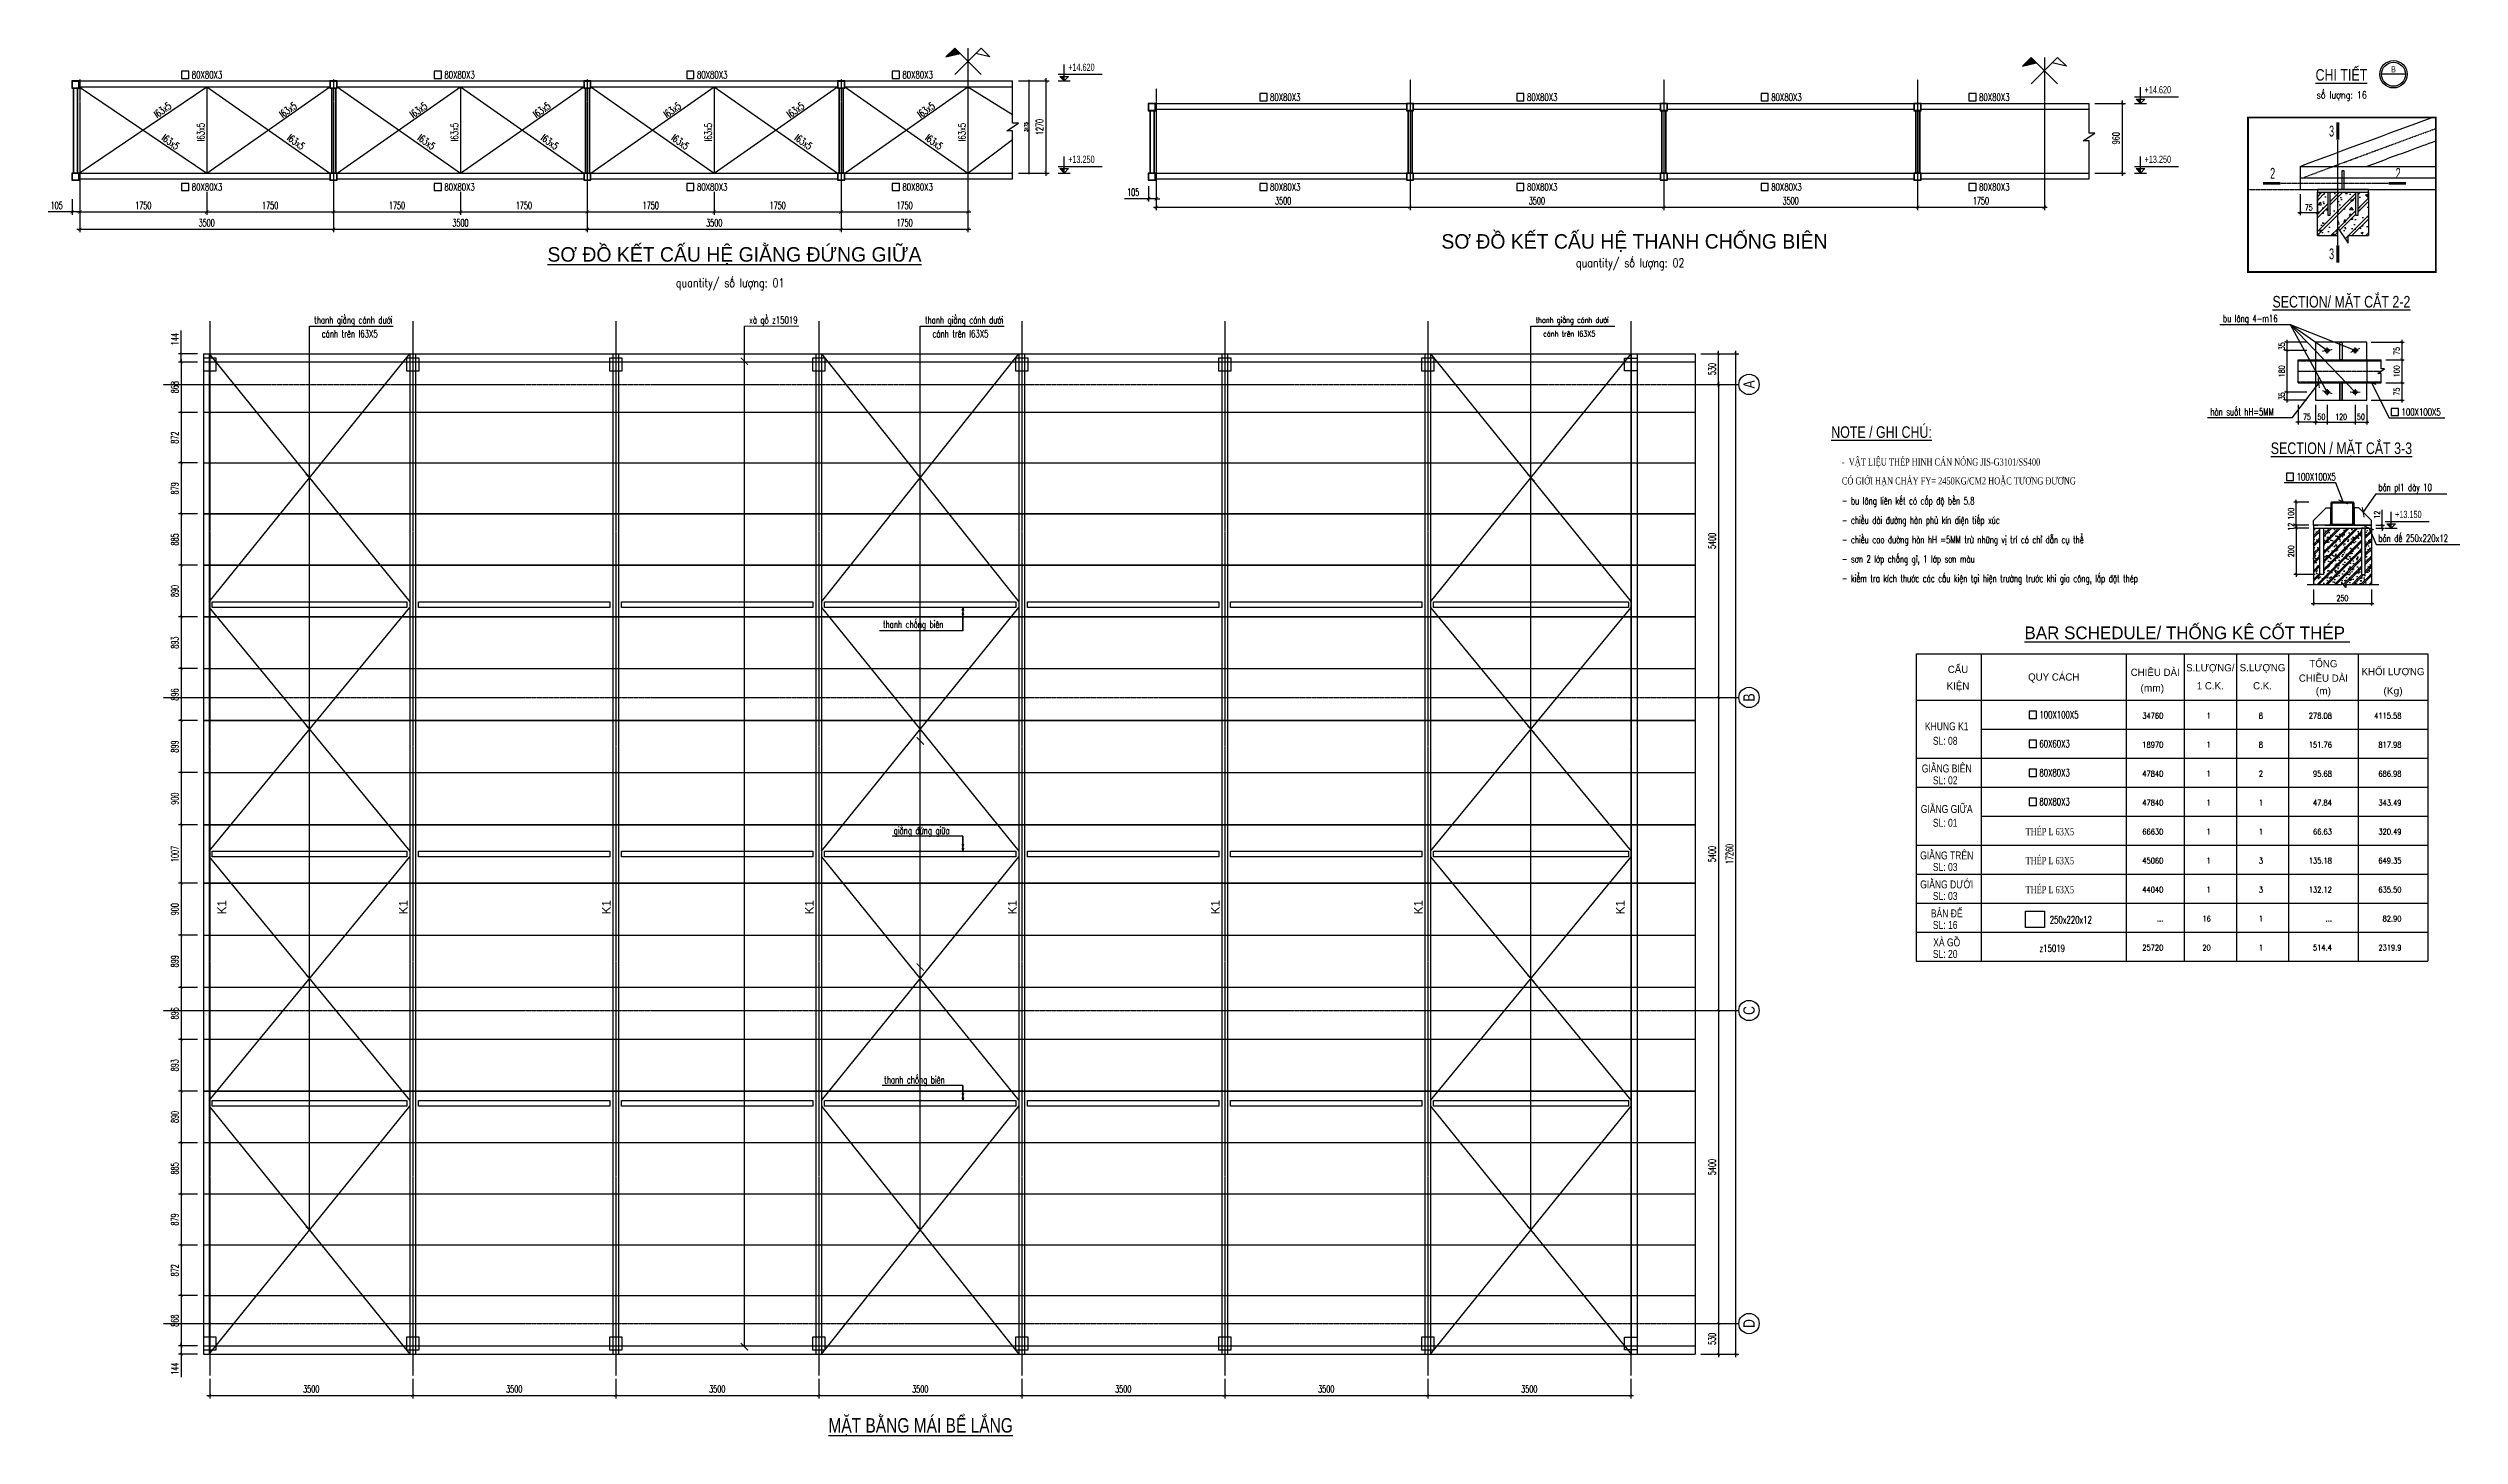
# Model space of a CAD drawing. Header units: millimetres. Extents: x -702765 to 835888, y -645289 to 262.
# Drawn here: x 584002 to 667157, y -645289 to -597418 of the extents above; entities that cross this region are included whole.
import ezdxf
from ezdxf.enums import TextEntityAlignment as Align

# ---------------------------------------------------------------- set-up
doc = ezdxf.new("R2010")
doc.units = ezdxf.units.MM
doc.header["$LTSCALE"] = 0.01
for name, pattern in [('CENTER', [2, 1.25, -0.25, 0.25, -0.25]), ('CENTER2', [1.125, 0.75, -0.125, 0.125, -0.125]), ('DASHDOT', [1, 0.5, -0.25, 0, -0.25]), ('DOT', [0.25, 0, -0.25]), ('HIDDEN', [9.525, 6.35, -3.175])]:
    doc.linetypes.add(name, pattern=pattern)
doc.layers.add('0-Text', color=31, linetype='Continuous', lineweight=30)
doc.layers.add('ccu11-Dim', color=8, linetype='Continuous', lineweight=18)
for name, color, linetype in [('ccu11-Chidan', 9, 'Continuous'), ('ccu11-Dai', 6, 'Continuous'), ('ccu11-Hatch', 251, 'Continuous'), ('ccu11-Khuat', 9, 'HIDDEN'), ('ccu11-Manh', 8, 'Continuous'), ('ccu11-Mb', 8, 'Continuous'), ('ccu11-Tencaukien', 9, 'Continuous'), ('ccu11-Text', 31, 'Continuous'), ('ccu11-Thay', 7, 'Continuous'), ('ccu11-Thep', 4, 'Continuous'), ('ccu11-Truc', 13, 'CENTER2'), ('DIMS', 1, 'Continuous'), ('KC-Chidan', 9, 'Continuous'), ('TEXT', 2, 'Continuous')]:
    doc.layers.add(name, color=color, linetype=linetype)
doc.styles.add('2-5', font='romans.shx', dxfattribs={"width": 0.75, "bigfont": 'vns.shx'})
doc.styles.add('ARIAL', font='arial.ttf')
doc.styles.add('ccu11-dim', font='vnsimli.shx', dxfattribs={"width": 0.65, "bigfont": 'bigfont.shx'})
doc.styles.add('ccu11-VnAvantH', font='VHAVAN.TTF')
doc.styles.add('ccu11-VnAvH-B', font='VHAVANB.TTF')
doc.styles.add('ccu11-vnsimli', font='vnsimli.shx', dxfattribs={"bigfont": 'bigfont.shx'})
doc.styles.add('ccu11_simli', font='vnsimli.shx', dxfattribs={"width": 0.8})
doc.styles.add('ccu11_vnsimli', font='vnsimli.shx', dxfattribs={"width": 0.8, "bigfont": 'vns.shx'})
doc.styles.add('STYLE200', font='vntimeh.shx', dxfattribs={"width": 0.75, "bigfont": 'bigfont.shx'})
doc.styles.add('VNAVANTH', font='VHAVAN.TTF')
doc.linetypes.add('HCT2', pattern='A,0.25,[1,DG_DH.SHX,S=1,R=0,X=0,Y=0.15],0.05', length=0.3)
doc.dimstyles.new('1-50 HP', dxfattribs={"dimscale": 50, "dimtxt": 2.2, "dimasz": 1, "dimexe": 0.8, "dimexo": 0, "dimgap": 0.6, "dimtad": 1, "dimdec": 0, "dimdsep": 46, "dimtxsty": '2-5', "dimblk": 'ARCHTICK', "dimcen": 2.5, "dimdle": 0.8, "dimclrd": 1, "dimclre": 1, "dimclrt": 2, "dimadec": 0, "dimazin": 0, "dimtfac": 1, "dimtdec": 0, "dimtmove": 2, "dimatfit": 3, "dimldrblk": 'ARCHTICK', "dimfxl": 0, "dimtolj": 1, "dimtzin": 0, "dimarcsym": 0})
doc.dimstyles.new('ccu11-100', dxfattribs={"dimscale": 100, "dimtxt": 2.5, "dimasz": 1, "dimexe": 1, "dimexo": 2, "dimgap": 1, "dimtad": 1, "dimdec": 0, "dimdsep": 46, "dimtxsty": 'ccu11-dim', "dimblk": 'ARCHTICK', "dimcen": -1, "dimdle": 1, "dimclrd": 256, "dimclre": 256, "dimclrt": 31, "dimadec": 0, "dimazin": 2, "dimtfac": 0.1, "dimtdec": 0, "dimtmove": 0, "dimatfit": 1, "dimldrblk": 'ARCHTICK', "dimfxl": 0, "dimtvp": 0.833333, "dimtolj": 1, "dimtzin": 12, "dimarcsym": 0})
doc.dimstyles.new('ccu11-100x2', dxfattribs={"dimscale": 100, "dimtxt": 2.5, "dimasz": 1, "dimexe": 1, "dimexo": 2, "dimgap": 1, "dimtad": 1, "dimdec": 0, "dimlfac": 0.5, "dimdsep": 46, "dimtxsty": 'ccu11-dim', "dimblk": 'ARCHTICK', "dimcen": -1, "dimdle": 1, "dimclrd": 256, "dimclre": 256, "dimclrt": 31, "dimadec": 0, "dimazin": 2, "dimtfac": 0.1, "dimtdec": 0, "dimtmove": 0, "dimatfit": 1, "dimldrblk": 'ARCHTICK', "dimfxl": 0, "dimtvp": 0.833333, "dimtolj": 1, "dimtzin": 12, "dimarcsym": 0})
doc.dimstyles.new('ccu11-100x2.5', dxfattribs={"dimscale": 100, "dimtxt": 2.5, "dimasz": 1.2, "dimexe": 1, "dimexo": 2, "dimgap": 1, "dimtad": 1, "dimdec": 0, "dimlfac": 0.4, "dimdsep": 46, "dimtxsty": 'ccu11-dim', "dimblk": 'ARCHTICK', "dimcen": -1, "dimdle": 1, "dimclrd": 256, "dimclre": 256, "dimclrt": 31, "dimadec": 0, "dimazin": 2, "dimtfac": 0.1, "dimtdec": 0, "dimtix": 1, "dimtmove": 0, "dimatfit": 0, "dimldrblk": 'ARCHTICK', "dimfxl": 0, "dimtvp": 0.833333, "dimtolj": 1, "dimtzin": 12, "dimarcsym": 0})
doc.dimstyles.new('ccu11-100x8', dxfattribs={"dimscale": 80, "dimtxt": 2.5, "dimasz": 1.2, "dimexe": 1, "dimexo": 2, "dimgap": 1, "dimtad": 1, "dimdec": 0, "dimlfac": 0.125, "dimrnd": 1, "dimdsep": 46, "dimtxsty": 'ccu11-dim', "dimblk": 'ARCHTICK', "dimcen": -1, "dimdle": 1, "dimclrd": 256, "dimclre": 256, "dimclrt": 31, "dimadec": 0, "dimazin": 2, "dimtfac": 0.1, "dimtdec": 0, "dimtmove": 0, "dimatfit": 1, "dimldrblk": 'ARCHTICK', "dimfxl": 0, "dimtvp": 0.833333, "dimtolj": 1, "dimtzin": 12, "dimarcsym": 0})

msp = doc.modelspace()

# ---------------------------------------------------------------- texts
at = {"layer": '0-Text', "style": 'ccu11_vnsimli', "width": 0.7}
for s, p in [('80X80X3', (588951.9, -598460.1)), ('80X80X3', (597661.5, -598460.1)), ('80X80X3', (606371.2, -598460.1)), ('80X80X3', (613456.8, -598460.1)), ('80X80X3', (626131.2, -599235.1)), ('80X80X3', (634992.9, -599235.1)), ('80X80X3', (643415.5, -599235.1)), ('80X80X3', (650582.7, -599235.1)), ('80X80X3', (588951.9, -602331.3)), ('80X80X3', (597661.5, -602331.3)), ('80X80X3', (606371.2, -602331.3)), ('80X80X3', (613456.8, -602331.3)), ('80X80X3', (626131.2, -602331.3)), ('80X80X3', (634992.9, -602331.3)), ('80X80X3', (643415.5, -602331.3)), ('80X80X3', (650582.7, -602331.3)), ('100X100X5', (665149.8, -610095)), ('100X100X5', (661532.5, -612329.8)), ('100X100X5', (652661.5, -620538.9)), ('60X60X3', (652661.5, -621538.9)), ('80X80X3', (652661.5, -622538.9)), ('80X80X3', (652661.5, -623538.9))]:
    msp.add_text(s, height=250, rotation=0.000494, dxfattribs=at).set_placement(p)
at = {"layer": 'ccu11-Tencaukien', "color": 31, "style": 'ccu11-vnsimli', "width": 0.7}
for rotation, p in [(35.813874, (587759.9, -599838.6)), (35.813874, (592084.9, -599838.6)), (35.813874, (596584.9, -599838.6)), (35.813874, (600834.9, -599838.6)), (35.813874, (605334.9, -599838.6)), (35.813874, (609584.9, -599838.6)), (35.813874, (614084.9, -599838.6)), (324.186126, (587890, -600566.1)), (90, (589385.6, -600633.2)), (324.186126, (592215, -600566.1)), (324.186126, (596715, -600566.1)), (90, (598135.6, -600633.2)), (324.186126, (600965, -600566.1)), (324.186126, (605465, -600566.1)), (90, (606885.6, -600633.2)), (324.186126, (609715, -600566.1)), (324.186126, (614215, -600566.1)), (90, (615635.6, -600633.2))]:
    msp.add_text('l63x5', height=250, rotation=rotation, dxfattribs=at).set_placement(p)
for s, height, p in [('bu l«ng 4-m16', 250, (658993.1, -606869.2)), ('hµn suèt hH=5MM', 250, (658559.5, -610087.2)), ('- bu l«ng liªn kÕt cã cÊp ®é bÒn 5.8', 250.008, (645849.9, -613156.5)), ('b\\M+181F7n pl1 dµy 10', 250.078, (664351.9, -612694.7)), ('- chiÒu dµi ®\xadêng hµn phñ kÝn diÖn tiÕp xóc', 250.008, (645849.9, -613826.4)), ('- chiÒu cao ®\xadêng hµn hH =5MM trõ nh\\M+18180ng vÞ trÝ cã chØ dÉn cô thÓ', 250.008, (645849.9, -614496.3)), ('b\\M+181F7n ®Õ 250x220x12', 250.078, (664351.9, -614450.5)), ('- s¬n 2 líp chèng gØ, 1 líp s¬n mµu', 250.008, (645849.9, -615166.3)), ('- kiÓm tra kÝch th\xadíc c¸c cÊu kiÖn t¹i hiÖn tr\xadêng tr\xadíc khi gia c«ng, l¾p ®Æt thÐp', 250.008, (645849.9, -615836.2)), ('250x220x12', 250.08, (653018.4, -627611.2)), ('z15019', 250, (652666.9, -628597.8))]:
    msp.add_text(s, height=height, dxfattribs=at).set_placement(p)
at = {"layer": 'ccu11-Text', "width": 0.8}
for s, height, style, p in [('%%Uchi tiÕt', 400, 'ccu11-VnAvH-B', (663075.6, -598538.7)), ('sè l\xadîng: 16', 250, 'ccu11-vnsimli', (663086.5, -599155.9)), ('quantity/ sè l\xadîng: 01', 300, 'ccu11-vnsimli', (607515.6, -605663.1)), ('quantity/ sè l\xadîng: 02', 300, 'ccu11-vnsimli', (638550.3, -604973.2)), ('%%Usection/ mÆt c¾t 2-2', 400, 'ccu11-VnAvH-B', (663075.6, -606364.6)), ('%%Usection / mÆt c¾t 3-3', 400, 'ccu11-VnAvH-B', (663075.6, -611419.3))]:
    msp.add_text(s, height=height, dxfattribs=dict(at, style=style)).set_placement(p, align=Align.CENTER)
at = {"layer": 'ccu11-Text', "style": 'ccu11-VnAvH-B'}
for s, p in [('s¬ ®å kÕt cÊu hÖ thanh chèng biªn', (638699.5, -604333.2)), ('%%us¬ ®å kÕt cÊu hÖ gi»ng ®øng gi÷a', (607664.8, -604781.8))]:
    msp.add_text(s, height=500, dxfattribs=at).set_placement(p, align=Align.CENTER)
at = {"layer": 'ccu11-Text', "width": 0.7}
for s, height, style, p in [('thanh gi»ng c¸nh d\xadíi', 250, 'ccu11-vnsimli', (593173.2, -606794.2)), ('xµ gå z15019', 250, 'ccu11-vnsimli', (608170.3, -606794.2)), ('thanh gi»ng c¸nh d\xadíi', 250, 'ccu11-vnsimli', (614233.2, -606794.2)), ('thanh gi»ng c¸nh d\xadíi', 200, 'ccu11-vnsimli', (635293.2, -606794.2)), ('c¸nh trªn l63X5', 250, 'ccu11-vnsimli', (593434.3, -607268.6)), ('c¸nh trªn l63X5', 250, 'ccu11-vnsimli', (614494.3, -607268.6)), ('c¸nh trªn l63X5', 200, 'ccu11-vnsimli', (635554.3, -607268.6)), ('thanh chèng biªn', 250.008, 'ccu11_simli', (612785.9, -617292.6)), ('gi»ng ®øng gi÷a', 250.008, 'ccu11_simli', (613155.4, -624408.1)), ('thanh chèng biªn', 250.008, 'ccu11_simli', (612828.2, -633008.1))]:
    msp.add_text(s, height=height, dxfattribs=dict(at, style=style)).set_placement(p, align=Align.MIDDLE_LEFT)
at = {"layer": 'ccu11-Text'}
for s, height, style, width, p in [('%%Unote / ghi chó:', 400, 'ccu11-VnAvH-B', 0.8, (645483.5, -610862)), ('-  vËt liÖu thÐp hinh c¸n nãng jis-g3101/ss400', 250.008, 'STYLE200', 0.75, (645849.9, -611817.9)), ('cã giíi h¹n ch\\M+181F7y Fy= 2450kg/cm2 hoÆc t\xad¬ng ®\xad¬ng', 250.008, 'STYLE200', 0.75, (645849.9, -612469)), ('thÐp l 63x5', 250.008, 'STYLE200', 0.75, (652186.3, -624570.3)), ('thÐp l 63x5', 250.008, 'STYLE200', 0.75, (652186.3, -625570.3)), ('thÐp l 63x5', 250.008, 'STYLE200', 0.75, (652186.3, -626570.3))]:
    msp.add_text(s, height=height, dxfattribs=dict(at, style=style, width=width)).set_placement(p)
at = {"layer": 'ccu11-Text', "style": 'ccu11-VnAvH-B'}
msp.add_text('%%Ubar schedule/ thèng kª cèt thÐp ', height=437.5, dxfattribs=at).set_placement((657755, -617937.6), align=Align.BOTTOM_CENTER)
at = {"layer": 'ccu11-Text', "color": 2, "style": 'ccu11-VnAvH-B', "width": 0.8}
for s, p in [('khung k1', (649465.7, -620950.4)), ('sl: 08', (649413.2, -621450.4)), ('gi»ng biªn', (649465.7, -622404.1)), ('sl: 02', (649413.2, -622812.6)), ('gi»ng gi÷a', (649465.7, -623802.8)), ('sl: 01', (649413.2, -624278.5)), ('gi»ng trªn', (649465.7, -625404.1)), ('gi»ng d\xadíi', (649465.7, -626404.1)), ('sl: 03', (649413.2, -625803.3)), ('sl: 03', (649413.2, -626803.3)), ('b¶n ®Õ', (649465.7, -627404.1)), ('sl: 16', (649413.2, -627802.9)), ('sl: 20', (649413.2, -628802.9)), ('xµ gå', (649465.7, -628404.1))]:
    msp.add_text(s, height=275, dxfattribs=at).set_placement(p, align=Align.CENTER)
at = {"layer": 'ccu11-Text', "color": 2, "style": 'ccu11-VnAvH-B'}
for p in [(590138.3, -627052.4), (596396.5, -627052.4), (603396.5, -627052.4), (610396.5, -627052.4), (617396.5, -627052.4), (624396.5, -627052.4), (631396.5, -627052.4), (638356.5, -627052.4)]:
    msp.add_text('k1', height=300, rotation=90, dxfattribs=at).set_placement(p, align=Align.CENTER)
at = {"layer": 'ccu11-Text', "style": 'ccu11-VnAvH-B', "width": 0.8}
msp.add_text('%%UMÆT B»NG m¸i bÓ l¾ng', height=500, dxfattribs=at).set_placement((614083.8, -644929), align=Align.MIDDLE_CENTER)
at = {"layer": 'TEXT', "style": 'VNAVANTH'}
for s, p in [('CÊU', (649855, -618813.9)), ('S.l\xadîng/', (658555, -618813.9)), ('S.l\xadîng', (660355, -618813.9)), ('tæng', (662455, -618613.9)), ('KIÖN', (649855, -619413.9)), ('QUY C¸CH', (653155, -619113.9)), ('chiÒu dµi', (656655, -618913.9)), ('1 c.k.', (658555, -619413.9)), ('c.k.', (660355, -619413.9)), ('chiÒu dµi', (662455, -619113.9)), ('khèi l\xadîng', (664855, -618913.9))]:
    msp.add_text(s, height=250, dxfattribs=at).set_placement(p, align=Align.MIDDLE)
at = {"layer": 'TEXT', "style": 'ARIAL'}
for s, p in [('(mm)', (656555, -619613.9)), ('(m)', (662455, -619713.9)), ('(Kg)', (664855, -619713.9))]:
    msp.add_text(s, height=250, dxfattribs=at).set_placement(p, align=Align.CENTER)
at = {"layer": 'TEXT', "style": 'ccu11_simli', "width": 0.8}
for tag, p in [('34760', (656934.1, -620448)), ('1', (658572.8, -620448)), ('8', (660372.8, -620448)), ('278.08', (662746.6, -620448)), ('4115.58', (665146.6, -620448)), ('18970', (656934.1, -621448)), ('1', (658572.8, -621448)), ('8', (660372.8, -621448)), ('151.76', (662746.6, -621448)), ('817.98', (665146.6, -621448)), ('47840', (656934.1, -622448)), ('1', (658572.8, -622448)), ('2', (660372.8, -622448)), ('95.68', (662746.6, -622448)), ('686.98', (665146.6, -622448)), ('47840', (656934.1, -623448)), ('1', (658572.8, -623448)), ('1', (660372.8, -623448)), ('47.84', (662746.6, -623448)), ('343.49', (665146.6, -623448)), ('66630', (656934.1, -624448)), ('1', (658572.8, -624448)), ('1', (660372.8, -624448)), ('66.63', (662746.6, -624448)), ('320.49', (665146.6, -624448)), ('45060', (656934.1, -625448)), ('1', (658572.8, -625448)), ('3', (660372.8, -625448)), ('135.18', (662746.6, -625448)), ('649.35', (665146.6, -625448)), ('44040', (656934.1, -626448)), ('1', (658572.8, -626448)), ('3', (660372.8, -626448)), ('132.12', (662746.6, -626448)), ('635.50', (665146.6, -626448)), ('...', (656934.1, -627448)), ('16', (658572.8, -627448)), ('1', (660372.8, -627448)), ('...', (662746.6, -627448)), ('82.90', (665146.6, -627448)), ('25720', (656934.1, -628448)), ('20', (658572.8, -628448)), ('1', (660372.8, -628448)), ('514.4', (662746.6, -628448)), ('2319.9', (665146.6, -628448))]:
    msp.add_attdef(tag, text='0', height=200, dxfattribs=at).set_placement(p, align=Align.MIDDLE_RIGHT)

# ---------------------------------------------------------------- blocks, each defined once
blk = doc.blocks.new('_ArchTick')
at = {"color": 0, "linetype": 'ByBlock', "const_width": 0.15}
blk.add_lwpolyline([(-0.5, -0.5), (0.5, 0.5)], dxfattribs=at)
blk = doc.blocks.new('*D701')
at = {"layer": 'ccu11-Manh', "lineweight": -2}
for p, q in [((661883, -607564), (661119, -607564)), ((661883, -607844), (661119, -607844)), ((661199, -607484), (661199, -607924))]:
    blk.add_line(p, q, dxfattribs=at)
at = {"layer": 'Defpoints', "color": 0}
for p in [(661199, -607844), (662043, -607564), (662043, -607844)]:
    blk.add_point(p, dxfattribs=at)
at = {"layer": 'ccu11-Manh', "lineweight": -2, "xscale": 95.99999999999993, "yscale": 95.99999999999993, "zscale": 95.99999999999993}
for p, rotation in [((661199, -607564), 90), ((661199, -607844), 270)]:
    blk.add_blockref('_ArchTick', p, dxfattribs=dict(at, rotation=rotation))
at = {"layer": 'ccu11-Manh', "color": 31, "insert": (661019, -607704), "char_height": 200, "attachment_point": 5, "rotation": 90, "style": 'ccu11-dim'}
blk.add_mtext('\\A1;35', dxfattribs=at)
blk = doc.blocks.new('*D702')
at = {"layer": 'ccu11-Manh', "lineweight": -2}
for p, q in [((661883, -607844), (661119, -607844)), ((661199, -607764), (661199, -609364)), ((661883, -609284), (661119, -609284))]:
    blk.add_line(p, q, dxfattribs=at)
at = {"layer": 'Defpoints', "color": 0}
for p in [(662043, -607844), (661199, -609284), (662043, -609284)]:
    blk.add_point(p, dxfattribs=at)
at = {"layer": 'ccu11-Manh', "lineweight": -2, "xscale": 95.99999999999993, "yscale": 95.99999999999993, "zscale": 95.99999999999993}
for p, rotation in [((661199, -607844), 90), ((661199, -609284), 270)]:
    blk.add_blockref('_ArchTick', p, dxfattribs=dict(at, rotation=rotation))
at = {"layer": 'ccu11-Manh', "color": 31, "insert": (661019, -608564), "char_height": 200, "attachment_point": 5, "rotation": 90, "style": 'ccu11-dim'}
blk.add_mtext('\\A1;180', dxfattribs=at)
blk = doc.blocks.new('*D703')
at = {"layer": 'ccu11-Manh', "lineweight": -2}
for p, q in [((661883, -609284), (661119, -609284)), ((661199, -609204), (661199, -609644)), ((661883, -609564), (661119, -609564))]:
    blk.add_line(p, q, dxfattribs=at)
at = {"layer": 'Defpoints', "color": 0}
for p in [(662043, -609284), (661199, -609564), (662043, -609564)]:
    blk.add_point(p, dxfattribs=at)
at = {"layer": 'ccu11-Manh', "lineweight": -2, "xscale": 95.99999999999993, "yscale": 95.99999999999993, "zscale": 95.99999999999993}
for p, rotation in [((661199, -609284), 90), ((661199, -609564), 270)]:
    blk.add_blockref('_ArchTick', p, dxfattribs=dict(at, rotation=rotation))
at = {"layer": 'ccu11-Manh', "color": 31, "insert": (661019, -609424), "char_height": 200, "attachment_point": 5, "rotation": 90, "style": 'ccu11-dim'}
blk.add_mtext('\\A1;35', dxfattribs=at)
blk = doc.blocks.new('bu long')
at = {"layer": 'ccu11-Manh', "linetype": 'Continuous'}
for p, q in [((647872, 175921), (648179, 175921)), ((648026, 176075), (648026, 175768))]:
    blk.add_line(p, q, dxfattribs=at)
blk.add_circle((648026, 175921), 96, dxfattribs=at)
blk = doc.blocks.new('*D704')
at = {"layer": 'ccu11-Manh', "lineweight": -2}
for p, q in [((662107, -610316), (662667, -610316)), ((662187, -609724), (662187, -610396)), ((662587, -609724), (662587, -610396))]:
    blk.add_line(p, q, dxfattribs=at)
at = {"layer": 'Defpoints', "color": 0}
for p in [(662187, -609564), (662587, -609564), (662587, -610316)]:
    blk.add_point(p, dxfattribs=at)
at = {"layer": 'ccu11-Manh', "lineweight": -2, "xscale": 95.99999999999993, "yscale": 95.99999999999993, "zscale": 95.99999999999993, "rotation": 180}
blk.add_blockref('_ArchTick', (662187, -610316), dxfattribs=at)
at = {"layer": 'ccu11-Manh', "lineweight": -2, "xscale": 95.99999999999993, "yscale": 95.99999999999993, "zscale": 95.99999999999993}
blk.add_blockref('_ArchTick', (662587, -610316), dxfattribs=at)
at = {"layer": 'ccu11-Manh', "color": 31, "insert": (662387, -610136), "char_height": 200, "attachment_point": 5, "style": 'ccu11-dim'}
blk.add_mtext('\\A1;50', dxfattribs=at)
blk = doc.blocks.new('*D705')
at = {"layer": 'ccu11-Manh', "lineweight": -2}
for p, q in [((662507, -610316), (663627, -610316)), ((662587, -609724), (662587, -610396)), ((663547, -609724), (663547, -610396))]:
    blk.add_line(p, q, dxfattribs=at)
at = {"layer": 'Defpoints', "color": 0}
for p in [(662587, -609564), (663547, -609564), (663547, -610316)]:
    blk.add_point(p, dxfattribs=at)
at = {"layer": 'ccu11-Manh', "lineweight": -2, "xscale": 95.99999999999993, "yscale": 95.99999999999993, "zscale": 95.99999999999993, "rotation": 180}
blk.add_blockref('_ArchTick', (662587, -610316), dxfattribs=at)
at = {"layer": 'ccu11-Manh', "lineweight": -2, "xscale": 95.99999999999993, "yscale": 95.99999999999993, "zscale": 95.99999999999993}
blk.add_blockref('_ArchTick', (663547, -610316), dxfattribs=at)
at = {"layer": 'ccu11-Manh', "color": 31, "insert": (663067, -610136), "char_height": 200, "attachment_point": 5, "style": 'ccu11-dim'}
blk.add_mtext('\\A1;120', dxfattribs=at)
blk = doc.blocks.new('*D706')
at = {"layer": 'ccu11-Manh', "lineweight": -2}
for p, q in [((663467, -610316), (664027, -610316)), ((663547, -609724), (663547, -610396)), ((663947, -609724), (663947, -610396))]:
    blk.add_line(p, q, dxfattribs=at)
at = {"layer": 'Defpoints', "color": 0}
for p in [(663547, -609564), (663947, -609564), (663947, -610316)]:
    blk.add_point(p, dxfattribs=at)
at = {"layer": 'ccu11-Manh', "lineweight": -2, "xscale": 95.99999999999993, "yscale": 95.99999999999993, "zscale": 95.99999999999993, "rotation": 180}
blk.add_blockref('_ArchTick', (663547, -610316), dxfattribs=at)
at = {"layer": 'ccu11-Manh', "lineweight": -2, "xscale": 95.99999999999993, "yscale": 95.99999999999993, "zscale": 95.99999999999993}
blk.add_blockref('_ArchTick', (663947, -610316), dxfattribs=at)
at = {"layer": 'ccu11-Manh', "color": 31, "insert": (663747, -610136), "char_height": 200, "attachment_point": 5, "style": 'ccu11-dim'}
blk.add_mtext('\\A1;50', dxfattribs=at)
blk = doc.blocks.new('*D707')
at = {"layer": 'ccu11-Manh', "lineweight": -2}
for p, q in [((664107, -607564), (665242, -607564)), ((665162, -607484), (665162, -608244)), ((664607, -608164), (665242, -608164))]:
    blk.add_line(p, q, dxfattribs=at)
at = {"layer": 'Defpoints', "color": 0}
for p in [(663947, -607564), (664447, -608164), (665162, -608164)]:
    blk.add_point(p, dxfattribs=at)
at = {"layer": 'ccu11-Manh', "lineweight": -2, "xscale": 95.99999999999993, "yscale": 95.99999999999993, "zscale": 95.99999999999993}
for p, rotation in [((665162, -607564), 90), ((665162, -608164), 270)]:
    blk.add_blockref('_ArchTick', p, dxfattribs=dict(at, rotation=rotation))
at = {"layer": 'ccu11-Manh', "color": 31, "insert": (664982, -607864), "char_height": 200, "attachment_point": 5, "rotation": 90, "style": 'ccu11-dim'}
blk.add_mtext('\\A1;75', dxfattribs=at)
blk = doc.blocks.new('*D708')
at = {"layer": 'ccu11-Manh', "lineweight": -2}
for p, q in [((664607, -608164), (665242, -608164)), ((665162, -608084), (665162, -609044)), ((664607, -608964), (665242, -608964))]:
    blk.add_line(p, q, dxfattribs=at)
at = {"layer": 'Defpoints', "color": 0}
for p in [(664447, -608164), (664447, -608964), (665162, -608964)]:
    blk.add_point(p, dxfattribs=at)
at = {"layer": 'ccu11-Manh', "lineweight": -2, "xscale": 95.99999999999993, "yscale": 95.99999999999993, "zscale": 95.99999999999993}
for p, rotation in [((665162, -608164), 90), ((665162, -608964), 270)]:
    blk.add_blockref('_ArchTick', p, dxfattribs=dict(at, rotation=rotation))
at = {"layer": 'ccu11-Manh', "color": 31, "insert": (664982, -608564), "char_height": 200, "attachment_point": 5, "rotation": 90, "style": 'ccu11-dim'}
blk.add_mtext('\\A1;100', dxfattribs=at)
blk = doc.blocks.new('*D709')
at = {"layer": 'ccu11-Manh', "lineweight": -2}
for p, q in [((664607, -608964), (665242, -608964)), ((665162, -608884), (665162, -609644)), ((664107, -609564), (665242, -609564))]:
    blk.add_line(p, q, dxfattribs=at)
at = {"layer": 'Defpoints', "color": 0}
for p in [(664447, -608964), (663947, -609564), (665162, -609564)]:
    blk.add_point(p, dxfattribs=at)
at = {"layer": 'ccu11-Manh', "lineweight": -2, "xscale": 95.99999999999993, "yscale": 95.99999999999993, "zscale": 95.99999999999993}
for p, rotation in [((665162, -608964), 90), ((665162, -609564), 270)]:
    blk.add_blockref('_ArchTick', p, dxfattribs=dict(at, rotation=rotation))
at = {"layer": 'ccu11-Manh', "color": 31, "insert": (664982, -609264), "char_height": 200, "attachment_point": 5, "rotation": 90, "style": 'ccu11-dim'}
blk.add_mtext('\\A1;75', dxfattribs=at)
blk = doc.blocks.new('*D710')
at = {"layer": 'ccu11-Manh', "lineweight": -2}
for p, q in [((662110, -616093), (662110, -616650)), ((664110, -616093), (664110, -616650)), ((662030, -616570), (664190, -616570))]:
    blk.add_line(p, q, dxfattribs=at)
at = {"layer": 'Defpoints', "color": 0}
for p in [(662110, -615933), (664110, -615933), (664110, -616570)]:
    blk.add_point(p, dxfattribs=at)
at = {"layer": 'ccu11-Manh', "lineweight": -2, "xscale": 95.99999999999993, "yscale": 95.99999999999993, "zscale": 95.99999999999993, "rotation": 180}
blk.add_blockref('_ArchTick', (662110, -616570), dxfattribs=at)
at = {"layer": 'ccu11-Manh', "lineweight": -2, "xscale": 95.99999999999993, "yscale": 95.99999999999993, "zscale": 95.99999999999993}
blk.add_blockref('_ArchTick', (664110, -616570), dxfattribs=at)
at = {"layer": 'ccu11-Manh', "color": 31, "insert": (663110, -616390), "char_height": 200, "attachment_point": 5, "style": 'ccu11-dim'}
blk.add_mtext('\\A1;250', dxfattribs=at)
blk = doc.blocks.new('*D711')
at = {"layer": 'ccu11-Manh', "lineweight": -2}
for p, q in [((664482, -613878), (664482, -613341)), ((664260, -613878), (664562, -613878)), ((664260, -613974), (664562, -613974)), ((664482, -613974), (664482, -613878)), ((664482, -613974), (664482, -614070))]:
    blk.add_line(p, q, dxfattribs=at)
at = {"layer": 'Defpoints', "color": 0}
for p in [(664100, -613878), (664100, -613974), (664482, -613878)]:
    blk.add_point(p, dxfattribs=at)
at = {"layer": 'ccu11-Manh', "lineweight": -2, "xscale": 95.99999999999993, "yscale": 95.99999999999993, "zscale": 95.99999999999993}
for p, rotation in [((664482, -613878), 270), ((664482, -613974), 90)]:
    blk.add_blockref('_ArchTick', p, dxfattribs=dict(at, rotation=rotation))
at = {"layer": 'ccu11-Manh', "color": 31, "insert": (664302, -613513), "char_height": 200, "attachment_point": 5, "rotation": 90, "style": 'ccu11-dim'}
blk.add_mtext('\\A1;12', dxfattribs=at)
blk = doc.blocks.new('*D712')
at = {"layer": 'ccu11-Manh', "lineweight": -2}
for p, q in [((661950, -613974), (661439, -613974)), ((661519, -613894), (661519, -615654)), ((662166, -615574), (661439, -615574))]:
    blk.add_line(p, q, dxfattribs=at)
at = {"layer": 'Defpoints', "color": 0}
for p in [(662110, -613974), (661519, -615574), (662326, -615574)]:
    blk.add_point(p, dxfattribs=at)
at = {"layer": 'ccu11-Manh', "lineweight": -2, "xscale": 95.99999999999993, "yscale": 95.99999999999993, "zscale": 95.99999999999993}
for p, rotation in [((661519, -613974), 90), ((661519, -615574), 270)]:
    blk.add_blockref('_ArchTick', p, dxfattribs=dict(at, rotation=rotation))
at = {"layer": 'ccu11-Manh', "color": 31, "insert": (661339, -614774), "char_height": 200, "attachment_point": 5, "rotation": 90, "style": 'ccu11-dim'}
blk.add_mtext('\\A1;200', dxfattribs=at)
blk = doc.blocks.new('*D780')
at = {"layer": 'ccu11-Manh', "lineweight": -2}
for p, q in [((661950, -613878), (661439, -613878)), ((661950, -613974), (661439, -613974)), ((661519, -613878), (661519, -613782)), ((661519, -613974), (661519, -613878)), ((661519, -613974), (661519, -614070))]:
    blk.add_line(p, q, dxfattribs=at)
at = {"layer": 'Defpoints', "color": 0}
for p in [(661519, -613878), (662110, -613878), (662110, -613974)]:
    blk.add_point(p, dxfattribs=at)
at = {"layer": 'ccu11-Manh', "lineweight": -2, "xscale": 95.99999999999993, "yscale": 95.99999999999993, "zscale": 95.99999999999993}
for p, rotation in [((661519, -613878), 270), ((661519, -613974), 90)]:
    blk.add_blockref('_ArchTick', p, dxfattribs=dict(at, rotation=rotation))
at = {"layer": 'ccu11-Manh', "color": 31, "insert": (661339, -613926), "char_height": 200, "attachment_point": 5, "rotation": 90, "style": 'ccu11-dim'}
blk.add_mtext('\\A1;12', dxfattribs=at)
blk = doc.blocks.new('*D713')
at = {"layer": 'ccu11-Manh', "lineweight": -2}
for p, q in [((661950, -613078), (661439, -613078)), ((661519, -613958), (661519, -612998)), ((661950, -613878), (661439, -613878))]:
    blk.add_line(p, q, dxfattribs=at)
at = {"layer": 'Defpoints', "color": 0}
for p in [(661519, -613078), (662110, -613078), (662110, -613878)]:
    blk.add_point(p, dxfattribs=at)
at = {"layer": 'ccu11-Manh', "lineweight": -2, "xscale": 95.99999999999993, "yscale": 95.99999999999993, "zscale": 95.99999999999993}
for p, rotation in [((661519, -613078), 90), ((661519, -613878), 270)]:
    blk.add_blockref('_ArchTick', p, dxfattribs=dict(at, rotation=rotation))
at = {"layer": 'ccu11-Manh', "color": 31, "insert": (661339, -613478), "char_height": 200, "attachment_point": 5, "rotation": 90, "style": 'ccu11-dim'}
blk.add_mtext('\\A1;100', dxfattribs=at)
blk = doc.blocks.new('*U680')
for p, q in [((0, 184), (1212, 184)), ((0, 0), (329, 0)), ((45, 120), (284, 120)), ((165, 0), (45, 120)), ((165, 0), (165, 452)), ((165, 0), (284, 120))]:
    blk.add_line(p, q)
at = {"color": 251}
blk.add_solid([(45, 120), (165, 120), (165, 0)], dxfattribs=at)
at = {"color": 31, "ltscale": 10, "style": 'ARIAL', "width": 0.6}
blk.add_attdef('CCD1', (276, 278), '', height=200, dxfattribs=at)
blk = doc.blocks.new('*D714')
at = {"layer": 'ccu11-Manh', "lineweight": -2}
for p, q in [((662267, -610316), (661507, -610316)), ((661587, -609724), (661587, -610396)), ((662187, -609724), (662187, -610396))]:
    blk.add_line(p, q, dxfattribs=at)
at = {"layer": 'Defpoints', "color": 0}
for p in [(661587, -609564), (661587, -610316), (662187, -609564)]:
    blk.add_point(p, dxfattribs=at)
at = {"layer": 'ccu11-Manh', "lineweight": -2, "xscale": 95.99999999999993, "yscale": 95.99999999999993, "zscale": 95.99999999999993, "rotation": 180}
blk.add_blockref('_ArchTick', (661587, -610316), dxfattribs=at)
at = {"layer": 'ccu11-Manh', "lineweight": -2, "xscale": 95.99999999999993, "yscale": 95.99999999999993, "zscale": 95.99999999999993}
blk.add_blockref('_ArchTick', (662187, -610316), dxfattribs=at)
at = {"layer": 'ccu11-Manh', "color": 31, "insert": (661887, -610136), "char_height": 200, "attachment_point": 5, "style": 'ccu11-dim'}
blk.add_mtext('\\A1;75', dxfattribs=at)
blk = doc.blocks.new('*D755')
at = {"layer": 'ccu11-Manh', "lineweight": -2}
for p, q in [((589570, -643327), (589570, -643999)), ((596570, -643327), (596570, -643999)), ((589470, -643899), (596670, -643899))]:
    blk.add_line(p, q, dxfattribs=at)
at = {"layer": 'Defpoints', "color": 0}
for p in [(589570, -643127), (596570, -643127), (596570, -643899)]:
    blk.add_point(p, dxfattribs=at)
at = {"layer": 'ccu11-Manh', "lineweight": -2, "xscale": 100, "yscale": 100, "zscale": 100, "rotation": 180}
blk.add_blockref('_ArchTick', (589570, -643899), dxfattribs=at)
at = {"layer": 'ccu11-Manh', "lineweight": -2, "xscale": 100, "yscale": 100, "zscale": 100}
blk.add_blockref('_ArchTick', (596570, -643899), dxfattribs=at)
at = {"layer": 'ccu11-Manh', "color": 31, "insert": (593070, -643674), "char_height": 250, "attachment_point": 5, "style": 'ccu11-dim'}
blk.add_mtext('\\A1;3500', dxfattribs=at)
blk = doc.blocks.new('*D756')
at = {"layer": 'ccu11-Manh', "lineweight": -2}
for p, q in [((596570, -643327), (596570, -643999)), ((603570, -643327), (603570, -643999)), ((596470, -643899), (603670, -643899))]:
    blk.add_line(p, q, dxfattribs=at)
at = {"layer": 'Defpoints', "color": 0}
for p in [(596570, -643127), (603570, -643127), (603570, -643899)]:
    blk.add_point(p, dxfattribs=at)
at = {"layer": 'ccu11-Manh', "lineweight": -2, "xscale": 100, "yscale": 100, "zscale": 100, "rotation": 180}
blk.add_blockref('_ArchTick', (596570, -643899), dxfattribs=at)
at = {"layer": 'ccu11-Manh', "lineweight": -2, "xscale": 100, "yscale": 100, "zscale": 100}
blk.add_blockref('_ArchTick', (603570, -643899), dxfattribs=at)
at = {"layer": 'ccu11-Manh', "color": 31, "insert": (600070, -643674), "char_height": 250, "attachment_point": 5, "style": 'ccu11-dim'}
blk.add_mtext('\\A1;3500', dxfattribs=at)
blk = doc.blocks.new('*D757')
at = {"layer": 'ccu11-Manh', "lineweight": -2}
for p, q in [((603570, -643327), (603570, -643999)), ((610570, -643327), (610570, -643999)), ((603470, -643899), (610670, -643899))]:
    blk.add_line(p, q, dxfattribs=at)
at = {"layer": 'Defpoints', "color": 0}
for p in [(603570, -643127), (610570, -643127), (610570, -643899)]:
    blk.add_point(p, dxfattribs=at)
at = {"layer": 'ccu11-Manh', "lineweight": -2, "xscale": 100, "yscale": 100, "zscale": 100, "rotation": 180}
blk.add_blockref('_ArchTick', (603570, -643899), dxfattribs=at)
at = {"layer": 'ccu11-Manh', "lineweight": -2, "xscale": 100, "yscale": 100, "zscale": 100}
blk.add_blockref('_ArchTick', (610570, -643899), dxfattribs=at)
at = {"layer": 'ccu11-Manh', "color": 31, "insert": (607070, -643674), "char_height": 250, "attachment_point": 5, "style": 'ccu11-dim'}
blk.add_mtext('\\A1;3500', dxfattribs=at)
blk = doc.blocks.new('*D758')
at = {"layer": 'ccu11-Manh', "lineweight": -2}
for p, q in [((610570, -643327), (610570, -643999)), ((617570, -643327), (617570, -643999)), ((610470, -643899), (617670, -643899))]:
    blk.add_line(p, q, dxfattribs=at)
at = {"layer": 'Defpoints', "color": 0}
for p in [(610570, -643127), (617570, -643127), (617570, -643899)]:
    blk.add_point(p, dxfattribs=at)
at = {"layer": 'ccu11-Manh', "lineweight": -2, "xscale": 100, "yscale": 100, "zscale": 100, "rotation": 180}
blk.add_blockref('_ArchTick', (610570, -643899), dxfattribs=at)
at = {"layer": 'ccu11-Manh', "lineweight": -2, "xscale": 100, "yscale": 100, "zscale": 100}
blk.add_blockref('_ArchTick', (617570, -643899), dxfattribs=at)
at = {"layer": 'ccu11-Manh', "color": 31, "insert": (614070, -643674), "char_height": 250, "attachment_point": 5, "style": 'ccu11-dim'}
blk.add_mtext('\\A1;3500', dxfattribs=at)
blk = doc.blocks.new('*D759')
at = {"layer": 'ccu11-Manh', "lineweight": -2}
for p, q in [((617570, -643327), (617570, -643999)), ((624570, -643327), (624570, -643999)), ((617470, -643899), (624670, -643899))]:
    blk.add_line(p, q, dxfattribs=at)
at = {"layer": 'Defpoints', "color": 0}
for p in [(617570, -643127), (624570, -643127), (624570, -643899)]:
    blk.add_point(p, dxfattribs=at)
at = {"layer": 'ccu11-Manh', "lineweight": -2, "xscale": 100, "yscale": 100, "zscale": 100, "rotation": 180}
blk.add_blockref('_ArchTick', (617570, -643899), dxfattribs=at)
at = {"layer": 'ccu11-Manh', "lineweight": -2, "xscale": 100, "yscale": 100, "zscale": 100}
blk.add_blockref('_ArchTick', (624570, -643899), dxfattribs=at)
at = {"layer": 'ccu11-Manh', "color": 31, "insert": (621070, -643674), "char_height": 250, "attachment_point": 5, "style": 'ccu11-dim'}
blk.add_mtext('\\A1;3500', dxfattribs=at)
blk = doc.blocks.new('*D760')
at = {"layer": 'ccu11-Manh', "lineweight": -2}
for p, q in [((624570, -643327), (624570, -643999)), ((631570, -643327), (631570, -643999)), ((624470, -643899), (631670, -643899))]:
    blk.add_line(p, q, dxfattribs=at)
at = {"layer": 'Defpoints', "color": 0}
for p in [(624570, -643127), (631570, -643127), (631570, -643899)]:
    blk.add_point(p, dxfattribs=at)
at = {"layer": 'ccu11-Manh', "lineweight": -2, "xscale": 100, "yscale": 100, "zscale": 100, "rotation": 180}
blk.add_blockref('_ArchTick', (624570, -643899), dxfattribs=at)
at = {"layer": 'ccu11-Manh', "lineweight": -2, "xscale": 100, "yscale": 100, "zscale": 100}
blk.add_blockref('_ArchTick', (631570, -643899), dxfattribs=at)
at = {"layer": 'ccu11-Manh', "color": 31, "insert": (628070, -643674), "char_height": 250, "attachment_point": 5, "style": 'ccu11-dim'}
blk.add_mtext('\\A1;3500', dxfattribs=at)
blk = doc.blocks.new('*D761')
at = {"layer": 'ccu11-Manh', "lineweight": -2}
for p, q in [((631570, -643327), (631570, -643999)), ((638570, -643327), (638570, -643999)), ((631470, -643899), (638670, -643899))]:
    blk.add_line(p, q, dxfattribs=at)
at = {"layer": 'Defpoints', "color": 0}
for p in [(631570, -643127), (638570, -643127), (638570, -643899)]:
    blk.add_point(p, dxfattribs=at)
at = {"layer": 'ccu11-Manh', "lineweight": -2, "xscale": 100, "yscale": 100, "zscale": 100, "rotation": 180}
blk.add_blockref('_ArchTick', (631570, -643899), dxfattribs=at)
at = {"layer": 'ccu11-Manh', "lineweight": -2, "xscale": 100, "yscale": 100, "zscale": 100}
blk.add_blockref('_ArchTick', (638570, -643899), dxfattribs=at)
at = {"layer": 'ccu11-Manh', "color": 31, "insert": (635070, -643674), "char_height": 250, "attachment_point": 5, "style": 'ccu11-dim'}
blk.add_mtext('\\A1;3500', dxfattribs=at)
blk = doc.blocks.new('*D782')
at = {"layer": 'ccu11-Dim', "lineweight": -2}
for p, q in [((588591, -607957), (588591, -607162)), ((589150, -607957), (588491, -607957)), ((589150, -608246), (588491, -608246)), ((588591, -608246), (588591, -607957)), ((588591, -608246), (588591, -608346))]:
    blk.add_line(p, q, dxfattribs=at)
at = {"layer": 'Defpoints', "color": 0}
for p in [(588591, -607957), (589350, -607957), (589350, -608246)]:
    blk.add_point(p, dxfattribs=at)
at = {"layer": 'ccu11-Dim', "lineweight": -2, "xscale": 100, "yscale": 100, "zscale": 100}
for p, rotation in [((588591, -607957), 270), ((588591, -608246), 90)]:
    blk.add_blockref('_ArchTick', p, dxfattribs=dict(at, rotation=rotation))
at = {"layer": 'ccu11-Dim', "color": 31, "insert": (588366, -607459), "char_height": 250, "attachment_point": 5, "rotation": 90, "style": 'ccu11-dim'}
blk.add_mtext('\\A1;144', dxfattribs=at)
blk = doc.blocks.new('*D783')
at = {"layer": 'ccu11-Dim', "lineweight": -2}
for p, q in [((589150, -608246), (588491, -608246)), ((588591, -608146), (588591, -610081)), ((589150, -609981), (588491, -609981))]:
    blk.add_line(p, q, dxfattribs=at)
at = {"layer": 'Defpoints', "color": 0}
for p in [(589350, -608246), (588591, -609981), (589350, -609981)]:
    blk.add_point(p, dxfattribs=at)
at = {"layer": 'ccu11-Dim', "lineweight": -2, "xscale": 100, "yscale": 100, "zscale": 100}
for p, rotation in [((588591, -608246), 90), ((588591, -609981), 270)]:
    blk.add_blockref('_ArchTick', p, dxfattribs=dict(at, rotation=rotation))
at = {"layer": 'ccu11-Dim', "color": 31, "insert": (588366, -609113), "char_height": 250, "attachment_point": 5, "rotation": 90, "style": 'ccu11-dim'}
blk.add_mtext('\\A1;868', dxfattribs=at)
blk = doc.blocks.new('*D784')
at = {"layer": 'ccu11-Dim', "lineweight": -2}
for p, q in [((589150, -609981), (588491, -609981)), ((588591, -609881), (588591, -611825)), ((589150, -611725), (588491, -611725))]:
    blk.add_line(p, q, dxfattribs=at)
at = {"layer": 'Defpoints', "color": 0}
for p in [(589350, -609981), (588591, -611725), (589350, -611725)]:
    blk.add_point(p, dxfattribs=at)
at = {"layer": 'ccu11-Dim', "lineweight": -2, "xscale": 100, "yscale": 100, "zscale": 100}
for p, rotation in [((588591, -609981), 90), ((588591, -611725), 270)]:
    blk.add_blockref('_ArchTick', p, dxfattribs=dict(at, rotation=rotation))
at = {"layer": 'ccu11-Dim', "color": 31, "insert": (588366, -610853), "char_height": 250, "attachment_point": 5, "rotation": 90, "style": 'ccu11-dim'}
blk.add_mtext('\\A1;872', dxfattribs=at)
blk = doc.blocks.new('*D785')
at = {"layer": 'ccu11-Dim', "lineweight": -2}
for p, q in [((589150, -611725), (588491, -611725)), ((588591, -611625), (588591, -613583)), ((589150, -613483), (588491, -613483))]:
    blk.add_line(p, q, dxfattribs=at)
at = {"layer": 'Defpoints', "color": 0}
for p in [(589350, -611725), (588591, -613483), (589350, -613483)]:
    blk.add_point(p, dxfattribs=at)
at = {"layer": 'ccu11-Dim', "lineweight": -2, "xscale": 100, "yscale": 100, "zscale": 100}
for p, rotation in [((588591, -611725), 90), ((588591, -613483), 270)]:
    blk.add_blockref('_ArchTick', p, dxfattribs=dict(at, rotation=rotation))
at = {"layer": 'ccu11-Dim', "color": 31, "insert": (588366, -612604), "char_height": 250, "attachment_point": 5, "rotation": 90, "style": 'ccu11-dim'}
blk.add_mtext('\\A1;879', dxfattribs=at)
blk = doc.blocks.new('*D786')
at = {"layer": 'ccu11-Dim', "lineweight": -2}
for p, q in [((589150, -613483), (588491, -613483)), ((588591, -613383), (588591, -615354)), ((589150, -615254), (588491, -615254))]:
    blk.add_line(p, q, dxfattribs=at)
at = {"layer": 'Defpoints', "color": 0}
for p in [(589350, -613483), (588591, -615254), (589350, -615254)]:
    blk.add_point(p, dxfattribs=at)
at = {"layer": 'ccu11-Dim', "lineweight": -2, "xscale": 100, "yscale": 100, "zscale": 100}
for p, rotation in [((588591, -613483), 90), ((588591, -615254), 270)]:
    blk.add_blockref('_ArchTick', p, dxfattribs=dict(at, rotation=rotation))
at = {"layer": 'ccu11-Dim', "color": 31, "insert": (588366, -614369), "char_height": 250, "attachment_point": 5, "rotation": 90, "style": 'ccu11-dim'}
blk.add_mtext('\\A1;885', dxfattribs=at)
blk = doc.blocks.new('*D787')
at = {"layer": 'ccu11-Dim', "lineweight": -2}
for p, q in [((589150, -615254), (588491, -615254)), ((588591, -615154), (588591, -617134)), ((589150, -617034), (588491, -617034))]:
    blk.add_line(p, q, dxfattribs=at)
at = {"layer": 'Defpoints', "color": 0}
for p in [(589350, -615254), (588591, -617034), (589350, -617034)]:
    blk.add_point(p, dxfattribs=at)
at = {"layer": 'ccu11-Dim', "lineweight": -2, "xscale": 100, "yscale": 100, "zscale": 100}
for p, rotation in [((588591, -615254), 90), ((588591, -617034), 270)]:
    blk.add_blockref('_ArchTick', p, dxfattribs=dict(at, rotation=rotation))
at = {"layer": 'ccu11-Dim', "color": 31, "insert": (588366, -616144), "char_height": 250, "attachment_point": 5, "rotation": 90, "style": 'ccu11-dim'}
blk.add_mtext('\\A1;890', dxfattribs=at)
blk = doc.blocks.new('*D788')
at = {"layer": 'ccu11-Dim', "lineweight": -2}
for p, q in [((588591, -616934), (588591, -618921)), ((589150, -617034), (588491, -617034)), ((589150, -618821), (588491, -618821))]:
    blk.add_line(p, q, dxfattribs=at)
at = {"layer": 'Defpoints', "color": 0}
for p in [(589350, -617034), (588591, -618821), (589350, -618821)]:
    blk.add_point(p, dxfattribs=at)
at = {"layer": 'ccu11-Dim', "lineweight": -2, "xscale": 100, "yscale": 100, "zscale": 100}
for p, rotation in [((588591, -617034), 90), ((588591, -618821), 270)]:
    blk.add_blockref('_ArchTick', p, dxfattribs=dict(at, rotation=rotation))
at = {"layer": 'ccu11-Dim', "color": 31, "insert": (588366, -617927), "char_height": 250, "attachment_point": 5, "rotation": 90, "style": 'ccu11-dim'}
blk.add_mtext('\\A1;893', dxfattribs=at)
blk = doc.blocks.new('*D789')
at = {"layer": 'ccu11-Dim', "lineweight": -2}
for p, q in [((589150, -618821), (588491, -618821)), ((588591, -618721), (588591, -620713)), ((589150, -620613), (588491, -620613))]:
    blk.add_line(p, q, dxfattribs=at)
at = {"layer": 'Defpoints', "color": 0}
for p in [(589350, -618821), (588591, -620613), (589350, -620613)]:
    blk.add_point(p, dxfattribs=at)
at = {"layer": 'ccu11-Dim', "lineweight": -2, "xscale": 100, "yscale": 100, "zscale": 100}
for p, rotation in [((588591, -618821), 90), ((588591, -620613), 270)]:
    blk.add_blockref('_ArchTick', p, dxfattribs=dict(at, rotation=rotation))
at = {"layer": 'ccu11-Dim', "color": 31, "insert": (588366, -619717), "char_height": 250, "attachment_point": 5, "rotation": 90, "style": 'ccu11-dim'}
blk.add_mtext('\\A1;896', dxfattribs=at)
blk = doc.blocks.new('*D790')
at = {"layer": 'ccu11-Dim', "lineweight": -2}
for p, q in [((589150, -620613), (588491, -620613)), ((588591, -620513), (588591, -622511)), ((589150, -622411), (588491, -622411))]:
    blk.add_line(p, q, dxfattribs=at)
at = {"layer": 'Defpoints', "color": 0}
for p in [(589350, -620613), (588591, -622411), (589350, -622411)]:
    blk.add_point(p, dxfattribs=at)
at = {"layer": 'ccu11-Dim', "lineweight": -2, "xscale": 100, "yscale": 100, "zscale": 100}
for p, rotation in [((588591, -620613), 90), ((588591, -622411), 270)]:
    blk.add_blockref('_ArchTick', p, dxfattribs=dict(at, rotation=rotation))
at = {"layer": 'ccu11-Dim', "color": 31, "insert": (588366, -621512), "char_height": 250, "attachment_point": 5, "rotation": 90, "style": 'ccu11-dim'}
blk.add_mtext('\\A1;899', dxfattribs=at)
blk = doc.blocks.new('*D791')
at = {"layer": 'ccu11-Dim', "lineweight": -2}
for p, q in [((589150, -622411), (588491, -622411)), ((588591, -622311), (588591, -624310)), ((589150, -624210), (588491, -624210))]:
    blk.add_line(p, q, dxfattribs=at)
at = {"layer": 'Defpoints', "color": 0}
for p in [(589350, -622411), (588591, -624210), (589350, -624210)]:
    blk.add_point(p, dxfattribs=at)
at = {"layer": 'ccu11-Dim', "lineweight": -2, "xscale": 100, "yscale": 100, "zscale": 100}
for p, rotation in [((588591, -622411), 90), ((588591, -624210), 270)]:
    blk.add_blockref('_ArchTick', p, dxfattribs=dict(at, rotation=rotation))
at = {"layer": 'ccu11-Dim', "color": 31, "insert": (588366, -623310), "char_height": 250, "attachment_point": 5, "rotation": 90, "style": 'ccu11-dim'}
blk.add_mtext('\\A1;900', dxfattribs=at)
blk = doc.blocks.new('*D792')
at = {"layer": 'ccu11-Dim', "lineweight": -2}
for p, q in [((589150, -624210), (588491, -624210)), ((588591, -624110), (588591, -626324)), ((589150, -626224), (588491, -626224))]:
    blk.add_line(p, q, dxfattribs=at)
at = {"layer": 'Defpoints', "color": 0}
for p in [(589350, -624210), (588591, -626224), (589350, -626224)]:
    blk.add_point(p, dxfattribs=at)
at = {"layer": 'ccu11-Dim', "lineweight": -2, "xscale": 100, "yscale": 100, "zscale": 100}
for p, rotation in [((588591, -624210), 90), ((588591, -626224), 270)]:
    blk.add_blockref('_ArchTick', p, dxfattribs=dict(at, rotation=rotation))
at = {"layer": 'ccu11-Dim', "color": 31, "insert": (588366, -625217), "char_height": 250, "attachment_point": 5, "rotation": 90, "style": 'ccu11-dim'}
blk.add_mtext('\\A1;1007', dxfattribs=at)
blk = doc.blocks.new('*D793')
at = {"layer": 'ccu11-Dim', "lineweight": -2}
for p, q in [((588591, -626124), (588591, -628123)), ((589150, -626224), (588491, -626224)), ((589150, -628023), (588491, -628023))]:
    blk.add_line(p, q, dxfattribs=at)
at = {"layer": 'Defpoints', "color": 0}
for p in [(589350, -626224), (588591, -628023), (589350, -628023)]:
    blk.add_point(p, dxfattribs=at)
at = {"layer": 'ccu11-Dim', "lineweight": -2, "xscale": 100, "yscale": 100, "zscale": 100}
for p, rotation in [((588591, -626224), 90), ((588591, -628023), 270)]:
    blk.add_blockref('_ArchTick', p, dxfattribs=dict(at, rotation=rotation))
at = {"layer": 'ccu11-Dim', "color": 31, "insert": (588366, -627123), "char_height": 250, "attachment_point": 5, "rotation": 90, "style": 'ccu11-dim'}
blk.add_mtext('\\A1;900', dxfattribs=at)
blk = doc.blocks.new('*D794')
at = {"layer": 'ccu11-Dim', "lineweight": -2}
for p, q in [((589150, -628023), (588491, -628023)), ((588591, -627923), (588591, -629920)), ((589150, -629820), (588491, -629820))]:
    blk.add_line(p, q, dxfattribs=at)
at = {"layer": 'Defpoints', "color": 0}
for p in [(589350, -628023), (588591, -629820), (589350, -629820)]:
    blk.add_point(p, dxfattribs=at)
at = {"layer": 'ccu11-Dim', "lineweight": -2, "xscale": 100, "yscale": 100, "zscale": 100}
for p, rotation in [((588591, -628023), 90), ((588591, -629820), 270)]:
    blk.add_blockref('_ArchTick', p, dxfattribs=dict(at, rotation=rotation))
at = {"layer": 'ccu11-Dim', "color": 31, "insert": (588366, -628921), "char_height": 250, "attachment_point": 5, "rotation": 90, "style": 'ccu11-dim'}
blk.add_mtext('\\A1;899', dxfattribs=at)
blk = doc.blocks.new('*D795')
at = {"layer": 'ccu11-Dim', "lineweight": -2}
for p, q in [((589150, -629820), (588491, -629820)), ((588591, -629720), (588591, -631713)), ((589150, -631613), (588491, -631613))]:
    blk.add_line(p, q, dxfattribs=at)
at = {"layer": 'Defpoints', "color": 0}
for p in [(589350, -629820), (588591, -631613), (589350, -631613)]:
    blk.add_point(p, dxfattribs=at)
at = {"layer": 'ccu11-Dim', "lineweight": -2, "xscale": 100, "yscale": 100, "zscale": 100}
for p, rotation in [((588591, -629820), 90), ((588591, -631613), 270)]:
    blk.add_blockref('_ArchTick', p, dxfattribs=dict(at, rotation=rotation))
at = {"layer": 'ccu11-Dim', "color": 31, "insert": (588366, -630716), "char_height": 250, "attachment_point": 5, "rotation": 90, "style": 'ccu11-dim'}
blk.add_mtext('\\A1;896', dxfattribs=at)
blk = doc.blocks.new('*D796')
at = {"layer": 'ccu11-Dim', "lineweight": -2}
for p, q in [((589150, -631613), (588491, -631613)), ((588591, -631513), (588591, -633499)), ((589150, -633399), (588491, -633399))]:
    blk.add_line(p, q, dxfattribs=at)
at = {"layer": 'Defpoints', "color": 0}
for p in [(589350, -631613), (588591, -633399), (589350, -633399)]:
    blk.add_point(p, dxfattribs=at)
at = {"layer": 'ccu11-Dim', "lineweight": -2, "xscale": 100, "yscale": 100, "zscale": 100}
for p, rotation in [((588591, -631613), 90), ((588591, -633399), 270)]:
    blk.add_blockref('_ArchTick', p, dxfattribs=dict(at, rotation=rotation))
at = {"layer": 'ccu11-Dim', "color": 31, "insert": (588366, -632506), "char_height": 250, "attachment_point": 5, "rotation": 90, "style": 'ccu11-dim'}
blk.add_mtext('\\A1;893', dxfattribs=at)
blk = doc.blocks.new('*D797')
at = {"layer": 'ccu11-Dim', "lineweight": -2}
for p, q in [((589150, -633399), (588491, -633399)), ((588591, -633299), (588591, -635279)), ((589150, -635179), (588491, -635179))]:
    blk.add_line(p, q, dxfattribs=at)
at = {"layer": 'Defpoints', "color": 0}
for p in [(589350, -633399), (588591, -635179), (589350, -635179)]:
    blk.add_point(p, dxfattribs=at)
at = {"layer": 'ccu11-Dim', "lineweight": -2, "xscale": 100, "yscale": 100, "zscale": 100}
for p, rotation in [((588591, -633399), 90), ((588591, -635179), 270)]:
    blk.add_blockref('_ArchTick', p, dxfattribs=dict(at, rotation=rotation))
at = {"layer": 'ccu11-Dim', "color": 31, "insert": (588366, -634289), "char_height": 250, "attachment_point": 5, "rotation": 90, "style": 'ccu11-dim'}
blk.add_mtext('\\A1;890', dxfattribs=at)
blk = doc.blocks.new('*D798')
at = {"layer": 'ccu11-Dim', "lineweight": -2}
for p, q in [((589150, -635179), (588491, -635179)), ((588591, -635079), (588591, -637050)), ((589150, -636950), (588491, -636950))]:
    blk.add_line(p, q, dxfattribs=at)
at = {"layer": 'Defpoints', "color": 0}
for p in [(589350, -635179), (588591, -636950), (589350, -636950)]:
    blk.add_point(p, dxfattribs=at)
at = {"layer": 'ccu11-Dim', "lineweight": -2, "xscale": 100, "yscale": 100, "zscale": 100}
for p, rotation in [((588591, -635179), 90), ((588591, -636950), 270)]:
    blk.add_blockref('_ArchTick', p, dxfattribs=dict(at, rotation=rotation))
at = {"layer": 'ccu11-Dim', "color": 31, "insert": (588366, -636065), "char_height": 250, "attachment_point": 5, "rotation": 90, "style": 'ccu11-dim'}
blk.add_mtext('\\A1;885', dxfattribs=at)
blk = doc.blocks.new('*D799')
at = {"layer": 'ccu11-Dim', "lineweight": -2}
for p, q in [((589150, -636950), (588491, -636950)), ((588591, -636850), (588591, -638808)), ((589150, -638708), (588491, -638708))]:
    blk.add_line(p, q, dxfattribs=at)
at = {"layer": 'Defpoints', "color": 0}
for p in [(589350, -636950), (588591, -638708), (589350, -638708)]:
    blk.add_point(p, dxfattribs=at)
at = {"layer": 'ccu11-Dim', "lineweight": -2, "xscale": 100, "yscale": 100, "zscale": 100}
for p, rotation in [((588591, -636950), 90), ((588591, -638708), 270)]:
    blk.add_blockref('_ArchTick', p, dxfattribs=dict(at, rotation=rotation))
at = {"layer": 'ccu11-Dim', "color": 31, "insert": (588366, -637829), "char_height": 250, "attachment_point": 5, "rotation": 90, "style": 'ccu11-dim'}
blk.add_mtext('\\A1;879', dxfattribs=at)
blk = doc.blocks.new('*D800')
at = {"layer": 'ccu11-Dim', "lineweight": -2}
for p, q in [((588591, -638608), (588591, -640552)), ((589150, -638708), (588491, -638708)), ((589150, -640452), (588491, -640452))]:
    blk.add_line(p, q, dxfattribs=at)
at = {"layer": 'Defpoints', "color": 0}
for p in [(589350, -638708), (588591, -640452), (589350, -640452)]:
    blk.add_point(p, dxfattribs=at)
at = {"layer": 'ccu11-Dim', "lineweight": -2, "xscale": 100, "yscale": 100, "zscale": 100}
for p, rotation in [((588591, -638708), 90), ((588591, -640452), 270)]:
    blk.add_blockref('_ArchTick', p, dxfattribs=dict(at, rotation=rotation))
at = {"layer": 'ccu11-Dim', "color": 31, "insert": (588366, -639580), "char_height": 250, "attachment_point": 5, "rotation": 90, "style": 'ccu11-dim'}
blk.add_mtext('\\A1;872', dxfattribs=at)
blk = doc.blocks.new('*D801')
at = {"layer": 'ccu11-Dim', "lineweight": -2}
for p, q in [((589150, -640452), (588491, -640452)), ((588591, -640352), (588591, -642288)), ((589150, -642188), (588491, -642188))]:
    blk.add_line(p, q, dxfattribs=at)
at = {"layer": 'Defpoints', "color": 0}
for p in [(589350, -640452), (588591, -642188), (589350, -642188)]:
    blk.add_point(p, dxfattribs=at)
at = {"layer": 'ccu11-Dim', "lineweight": -2, "xscale": 100, "yscale": 100, "zscale": 100}
for p, rotation in [((588591, -640452), 90), ((588591, -642188), 270)]:
    blk.add_blockref('_ArchTick', p, dxfattribs=dict(at, rotation=rotation))
at = {"layer": 'ccu11-Dim', "color": 31, "insert": (588366, -641320), "char_height": 250, "attachment_point": 5, "rotation": 90, "style": 'ccu11-dim'}
blk.add_mtext('\\A1;868', dxfattribs=at)
blk = doc.blocks.new('*D802')
at = {"layer": 'ccu11-Dim', "lineweight": -2}
for p, q in [((589150, -642188), (588491, -642188)), ((589150, -642477), (588491, -642477)), ((588591, -642188), (588591, -642088)), ((588591, -642188), (588591, -642477)), ((588591, -642477), (588591, -643271))]:
    blk.add_line(p, q, dxfattribs=at)
at = {"layer": 'Defpoints', "color": 0}
for p in [(588591, -642477), (589350, -642188), (589350, -642477)]:
    blk.add_point(p, dxfattribs=at)
at = {"layer": 'ccu11-Dim', "lineweight": -2, "xscale": 100, "yscale": 100, "zscale": 100}
for p, rotation in [((588591, -642188), 270), ((588591, -642477), 90)]:
    blk.add_blockref('_ArchTick', p, dxfattribs=dict(at, rotation=rotation))
at = {"layer": 'ccu11-Dim', "color": 31, "insert": (588366, -642974), "char_height": 250, "attachment_point": 5, "rotation": 90, "style": 'ccu11-dim'}
blk.add_mtext('\\A1;144', dxfattribs=at)
blk = doc.blocks.new('ccu11_shtruc')
at = {"layer": 'ccu11-Truc', "color": 7, "linetype": 'ByBlock'}
blk.add_circle((0, -350), 350, dxfattribs=at)
at = {"layer": 'ccu11-Truc', "color": 31, "style": 'ccu11-VnAvantH', "width": 0.8}
blk.add_attdef('C', text='', height=400, dxfattribs=at).set_placement((0, -350), align=Align.MIDDLE_CENTER)
blk = doc.blocks.new('*D808')
at = {"layer": 'ccu11-Dim', "lineweight": -2}
for p, q in [((641599, -609117), (641599, -607857)), ((640990, -607957), (641699, -607957)), ((640990, -609017), (641699, -609017))]:
    blk.add_line(p, q, dxfattribs=at)
at = {"layer": 'Defpoints', "color": 0}
for p in [(640790, -607957), (641599, -607957), (640790, -609017)]:
    blk.add_point(p, dxfattribs=at)
at = {"layer": 'ccu11-Dim', "lineweight": -2, "xscale": 100, "yscale": 100, "zscale": 100}
for p, rotation in [((641599, -607957), 90), ((641599, -609017), 270)]:
    blk.add_blockref('_ArchTick', p, dxfattribs=dict(at, rotation=rotation))
at = {"layer": 'ccu11-Dim', "color": 31, "insert": (641374, -608487), "char_height": 250, "attachment_point": 5, "rotation": 90, "style": 'ccu11-dim'}
blk.add_mtext('\\A1;530', dxfattribs=at)
blk = doc.blocks.new('*D809')
at = {"layer": 'ccu11-Dim', "lineweight": -2}
for p, q in [((640990, -609017), (641699, -609017)), ((641599, -608917), (641599, -619917)), ((640990, -619817), (641699, -619817))]:
    blk.add_line(p, q, dxfattribs=at)
at = {"layer": 'Defpoints', "color": 0}
for p in [(640790, -609017), (640790, -619817), (641599, -619817)]:
    blk.add_point(p, dxfattribs=at)
at = {"layer": 'ccu11-Dim', "lineweight": -2, "xscale": 100, "yscale": 100, "zscale": 100}
for p, rotation in [((641599, -609017), 90), ((641599, -619817), 270)]:
    blk.add_blockref('_ArchTick', p, dxfattribs=dict(at, rotation=rotation))
at = {"layer": 'ccu11-Dim', "color": 31, "insert": (641374, -614417), "char_height": 250, "attachment_point": 5, "rotation": 90, "style": 'ccu11-dim'}
blk.add_mtext('\\A1;5400', dxfattribs=at)
blk = doc.blocks.new('*D810')
at = {"layer": 'ccu11-Dim', "lineweight": -2}
for p, q in [((640990, -619817), (641699, -619817)), ((641599, -619717), (641599, -630717)), ((640990, -630617), (641699, -630617))]:
    blk.add_line(p, q, dxfattribs=at)
at = {"layer": 'Defpoints', "color": 0}
for p in [(640790, -619817), (640790, -630617), (641599, -630617)]:
    blk.add_point(p, dxfattribs=at)
at = {"layer": 'ccu11-Dim', "lineweight": -2, "xscale": 100, "yscale": 100, "zscale": 100}
for p, rotation in [((641599, -619817), 90), ((641599, -630617), 270)]:
    blk.add_blockref('_ArchTick', p, dxfattribs=dict(at, rotation=rotation))
at = {"layer": 'ccu11-Dim', "color": 31, "insert": (641374, -625217), "char_height": 250, "attachment_point": 5, "rotation": 90, "style": 'ccu11-dim'}
blk.add_mtext('\\A1;5400', dxfattribs=at)
blk = doc.blocks.new('*D811')
at = {"layer": 'ccu11-Dim', "lineweight": -2}
for p, q in [((640990, -630617), (641699, -630617)), ((641599, -630517), (641599, -641517)), ((640990, -641417), (641699, -641417))]:
    blk.add_line(p, q, dxfattribs=at)
at = {"layer": 'Defpoints', "color": 0}
for p in [(640790, -630617), (640790, -641417), (641599, -641417)]:
    blk.add_point(p, dxfattribs=at)
at = {"layer": 'ccu11-Dim', "lineweight": -2, "xscale": 100, "yscale": 100, "zscale": 100}
for p, rotation in [((641599, -630617), 90), ((641599, -641417), 270)]:
    blk.add_blockref('_ArchTick', p, dxfattribs=dict(at, rotation=rotation))
at = {"layer": 'ccu11-Dim', "color": 31, "insert": (641374, -636017), "char_height": 250, "attachment_point": 5, "rotation": 90, "style": 'ccu11-dim'}
blk.add_mtext('\\A1;5400', dxfattribs=at)
blk = doc.blocks.new('*D812')
at = {"layer": 'ccu11-Dim', "lineweight": -2}
for p, q in [((640990, -641417), (641699, -641417)), ((641599, -641317), (641599, -642577)), ((640990, -642477), (641699, -642477))]:
    blk.add_line(p, q, dxfattribs=at)
at = {"layer": 'Defpoints', "color": 0}
for p in [(640790, -641417), (640790, -642477), (641599, -642477)]:
    blk.add_point(p, dxfattribs=at)
at = {"layer": 'ccu11-Dim', "lineweight": -2, "xscale": 100, "yscale": 100, "zscale": 100}
for p, rotation in [((641599, -641417), 90), ((641599, -642477), 270)]:
    blk.add_blockref('_ArchTick', p, dxfattribs=dict(at, rotation=rotation))
at = {"layer": 'ccu11-Dim', "color": 31, "insert": (641374, -641947), "char_height": 250, "attachment_point": 5, "rotation": 90, "style": 'ccu11-dim'}
blk.add_mtext('\\A1;530', dxfattribs=at)
blk = doc.blocks.new('*D762')
at = {"layer": 'ccu11-Dim', "lineweight": -2}
for p, q in [((642199, -642577), (642199, -607857)), ((640990, -607957), (642299, -607957)), ((640990, -642477), (642299, -642477))]:
    blk.add_line(p, q, dxfattribs=at)
at = {"layer": 'Defpoints', "color": 0}
for p in [(640790, -607957), (642199, -607957), (640790, -642477)]:
    blk.add_point(p, dxfattribs=at)
at = {"layer": 'ccu11-Dim', "lineweight": -2, "xscale": 100, "yscale": 100, "zscale": 100}
for p, rotation in [((642199, -607957), 90), ((642199, -642477), 270)]:
    blk.add_blockref('_ArchTick', p, dxfattribs=dict(at, rotation=rotation))
at = {"layer": 'ccu11-Dim', "color": 31, "insert": (641974, -625217), "char_height": 250, "attachment_point": 5, "rotation": 90, "style": 'ccu11-dim'}
blk.add_mtext('\\A1;17260', dxfattribs=at)
blk = doc.blocks.new('ct-ve')
at = {"layer": 'ccu11-Chidan', "color": 7}
blk.add_lwpolyline([(484, 0), (-484, 0)], dxfattribs=at)
at = {"layer": 'ccu11-Chidan', "color": 9}
blk.add_circle((0, 0), 553, dxfattribs=at)
at = {"layer": 'ccu11-Chidan', "color": 3}
blk.add_circle((0, 0), 484, dxfattribs=at)
at = {"layer": 'ccu11-Chidan', "color": 7, "style": 'ccu11-VnAvantH', "width": 0.8}
blk.add_attdef('B', text='', height=250, dxfattribs=at).set_placement((0, 0), align=Align.BOTTOM_CENTER)
blk.add_attdef('B', text='', height=180, dxfattribs=at).set_placement((0, -76), align=Align.TOP_CENTER)
blk = doc.blocks.new('*U689')
at = {"color": 3, "linetype": 'DOT', "ltscale": 0.5}
blk.add_line((0, -1375), (0, 1535), dxfattribs=at)
at = {"color": 4, "const_width": 75}
for points in [[(0, 2015), (0, 1535)], [(0, -1375), (0, -1855)]]:
    blk.add_lwpolyline(points, dxfattribs=at)
at = {"color": 31, "style": 'ARIAL', "width": 0.6}
for tag, p in [('MC1', (-172, 1775)), ('MC2', (-172, -1614))]:
    blk.add_attdef(tag, text='', height=300, dxfattribs=at).set_placement(p, align=Align.MIDDLE_CENTER)
blk = doc.blocks.new('*D781')
at = {"layer": 'ccu11-Manh', "lineweight": -2}
for p, q in [((661650, -602454), (661650, -603175)), ((662250, -602454), (662250, -603175)), ((662330, -603095), (661570, -603095))]:
    blk.add_line(p, q, dxfattribs=at)
at = {"layer": 'Defpoints', "color": 0}
for p in [(661650, -602294), (662250, -602294), (661650, -603095)]:
    blk.add_point(p, dxfattribs=at)
at = {"layer": 'ccu11-Manh', "lineweight": -2, "xscale": 95.99999999999993, "yscale": 95.99999999999993, "zscale": 95.99999999999993, "rotation": 180}
blk.add_blockref('_ArchTick', (661650, -603095), dxfattribs=at)
at = {"layer": 'ccu11-Manh', "lineweight": -2, "xscale": 95.99999999999993, "yscale": 95.99999999999993, "zscale": 95.99999999999993}
blk.add_blockref('_ArchTick', (662250, -603095), dxfattribs=at)
at = {"layer": 'ccu11-Manh', "color": 31, "insert": (661950, -602915), "char_height": 200, "attachment_point": 5, "style": 'ccu11-dim'}
blk.add_mtext('\\A1;75', dxfattribs=at)
blk = doc.blocks.new('*U690')
at = {"color": 3, "linetype": 'DOT', "ltscale": 0.5}
blk.add_line((-1655, 0), (1327, 0), dxfattribs=at)
at = {"color": 4, "const_width": 75}
for points in [[(-2135, 0), (-1655, 0)], [(1327, 0), (1806, 0)]]:
    blk.add_lwpolyline(points, dxfattribs=at)
at = {"color": 31, "style": 'ARIAL', "width": 0.6}
for tag, p in [('MC3', (-1871, 274)), ('MC4', (1591, 274))]:
    blk.add_attdef(tag, text='', height=300, dxfattribs=at).set_placement(p, align=Align.MIDDLE_CENTER)
blk = doc.blocks.new('*D763')
at = {"layer": 'ccu11-Manh', "lineweight": -2}
for p, q in [((585091, -602629), (585091, -603167)), ((589466, -602379), (589466, -603167)), ((584991, -603067), (589566, -603067))]:
    blk.add_line(p, q, dxfattribs=at)
at = {"layer": 'Defpoints', "color": 0}
for p in [(585091, -602429), (589466, -602179), (589466, -603067)]:
    blk.add_point(p, dxfattribs=at)
at = {"layer": 'ccu11-Manh', "lineweight": -2, "xscale": 120, "yscale": 120, "zscale": 120, "rotation": 180}
blk.add_blockref('_ArchTick', (585091, -603067), dxfattribs=at)
at = {"layer": 'ccu11-Manh', "lineweight": -2, "xscale": 120, "yscale": 120, "zscale": 120}
blk.add_blockref('_ArchTick', (589466, -603067), dxfattribs=at)
at = {"layer": 'ccu11-Manh', "color": 31, "insert": (587279, -602842), "char_height": 250, "attachment_point": 5, "style": 'ccu11-dim'}
blk.add_mtext('\\A1;1750', dxfattribs=at)
blk = doc.blocks.new('*D764')
at = {"layer": 'ccu11-Manh', "lineweight": -2}
for p, q in [((589466, -602379), (589466, -603167)), ((593841, -602379), (593841, -603167)), ((589366, -603067), (593941, -603067))]:
    blk.add_line(p, q, dxfattribs=at)
at = {"layer": 'Defpoints', "color": 0}
for p in [(589466, -602179), (593841, -602179), (593841, -603067)]:
    blk.add_point(p, dxfattribs=at)
at = {"layer": 'ccu11-Manh', "lineweight": -2, "xscale": 120, "yscale": 120, "zscale": 120, "rotation": 180}
blk.add_blockref('_ArchTick', (589466, -603067), dxfattribs=at)
at = {"layer": 'ccu11-Manh', "lineweight": -2, "xscale": 120, "yscale": 120, "zscale": 120}
blk.add_blockref('_ArchTick', (593841, -603067), dxfattribs=at)
at = {"layer": 'ccu11-Manh', "color": 31, "insert": (591654, -602842), "char_height": 250, "attachment_point": 5, "style": 'ccu11-dim'}
blk.add_mtext('\\A1;1750', dxfattribs=at)
blk = doc.blocks.new('*D765')
at = {"layer": 'ccu11-Manh', "lineweight": -2}
for p, q in [((593841, -602379), (593841, -603167)), ((598216, -602379), (598216, -603167)), ((593741, -603067), (598316, -603067))]:
    blk.add_line(p, q, dxfattribs=at)
at = {"layer": 'Defpoints', "color": 0}
for p in [(593841, -602179), (598216, -602179), (598216, -603067)]:
    blk.add_point(p, dxfattribs=at)
at = {"layer": 'ccu11-Manh', "lineweight": -2, "xscale": 120, "yscale": 120, "zscale": 120, "rotation": 180}
blk.add_blockref('_ArchTick', (593841, -603067), dxfattribs=at)
at = {"layer": 'ccu11-Manh', "lineweight": -2, "xscale": 120, "yscale": 120, "zscale": 120}
blk.add_blockref('_ArchTick', (598216, -603067), dxfattribs=at)
at = {"layer": 'ccu11-Manh', "color": 31, "insert": (596029, -602842), "char_height": 250, "attachment_point": 5, "style": 'ccu11-dim'}
blk.add_mtext('\\A1;1750', dxfattribs=at)
blk = doc.blocks.new('*D766')
at = {"layer": 'ccu11-Manh', "lineweight": -2}
for p, q in [((598216, -602379), (598216, -603167)), ((602591, -602379), (602591, -603167)), ((598116, -603067), (602691, -603067))]:
    blk.add_line(p, q, dxfattribs=at)
at = {"layer": 'Defpoints', "color": 0}
for p in [(598216, -602179), (602591, -602179), (602591, -603067)]:
    blk.add_point(p, dxfattribs=at)
at = {"layer": 'ccu11-Manh', "lineweight": -2, "xscale": 120, "yscale": 120, "zscale": 120, "rotation": 180}
blk.add_blockref('_ArchTick', (598216, -603067), dxfattribs=at)
at = {"layer": 'ccu11-Manh', "lineweight": -2, "xscale": 120, "yscale": 120, "zscale": 120}
blk.add_blockref('_ArchTick', (602591, -603067), dxfattribs=at)
at = {"layer": 'ccu11-Manh', "color": 31, "insert": (600404, -602842), "char_height": 250, "attachment_point": 5, "style": 'ccu11-dim'}
blk.add_mtext('\\A1;1750', dxfattribs=at)
blk = doc.blocks.new('*D767')
at = {"layer": 'ccu11-Manh', "lineweight": -2}
for p, q in [((602591, -602379), (602591, -603167)), ((606966, -602379), (606966, -603167)), ((602491, -603067), (607066, -603067))]:
    blk.add_line(p, q, dxfattribs=at)
at = {"layer": 'Defpoints', "color": 0}
for p in [(602591, -602179), (606966, -602179), (606966, -603067)]:
    blk.add_point(p, dxfattribs=at)
at = {"layer": 'ccu11-Manh', "lineweight": -2, "xscale": 120, "yscale": 120, "zscale": 120, "rotation": 180}
blk.add_blockref('_ArchTick', (602591, -603067), dxfattribs=at)
at = {"layer": 'ccu11-Manh', "lineweight": -2, "xscale": 120, "yscale": 120, "zscale": 120}
blk.add_blockref('_ArchTick', (606966, -603067), dxfattribs=at)
at = {"layer": 'ccu11-Manh', "color": 31, "insert": (604779, -602842), "char_height": 250, "attachment_point": 5, "style": 'ccu11-dim'}
blk.add_mtext('\\A1;1750', dxfattribs=at)
blk = doc.blocks.new('*D768')
at = {"layer": 'ccu11-Manh', "lineweight": -2}
for p, q in [((606966, -602379), (606966, -603167)), ((611341, -602379), (611341, -603167)), ((606866, -603067), (611441, -603067))]:
    blk.add_line(p, q, dxfattribs=at)
at = {"layer": 'Defpoints', "color": 0}
for p in [(606966, -602179), (611341, -602179), (611341, -603067)]:
    blk.add_point(p, dxfattribs=at)
at = {"layer": 'ccu11-Manh', "lineweight": -2, "xscale": 120, "yscale": 120, "zscale": 120, "rotation": 180}
blk.add_blockref('_ArchTick', (606966, -603067), dxfattribs=at)
at = {"layer": 'ccu11-Manh', "lineweight": -2, "xscale": 120, "yscale": 120, "zscale": 120}
blk.add_blockref('_ArchTick', (611341, -603067), dxfattribs=at)
at = {"layer": 'ccu11-Manh', "color": 31, "insert": (609154, -602842), "char_height": 250, "attachment_point": 5, "style": 'ccu11-dim'}
blk.add_mtext('\\A1;1750', dxfattribs=at)
blk = doc.blocks.new('*D769')
at = {"layer": 'ccu11-Manh', "lineweight": -2}
for p, q in [((611341, -602379), (611341, -603167)), ((615716, -602379), (615716, -603167)), ((611241, -603067), (615816, -603067))]:
    blk.add_line(p, q, dxfattribs=at)
at = {"layer": 'Defpoints', "color": 0}
for p in [(611341, -602179), (615716, -602179), (615716, -603067)]:
    blk.add_point(p, dxfattribs=at)
at = {"layer": 'ccu11-Manh', "lineweight": -2, "xscale": 120, "yscale": 120, "zscale": 120, "rotation": 180}
blk.add_blockref('_ArchTick', (611341, -603067), dxfattribs=at)
at = {"layer": 'ccu11-Manh', "lineweight": -2, "xscale": 120, "yscale": 120, "zscale": 120}
blk.add_blockref('_ArchTick', (615716, -603067), dxfattribs=at)
at = {"layer": 'ccu11-Manh', "color": 31, "insert": (613529, -602842), "char_height": 250, "attachment_point": 5, "style": 'ccu11-dim'}
blk.add_mtext('\\A1;1750', dxfattribs=at)
blk = doc.blocks.new('*D770')
at = {"layer": 'ccu11-Manh', "lineweight": -2}
for p, q in [((585091, -602629), (585091, -603767)), ((593841, -602629), (593841, -603767)), ((584991, -603667), (593941, -603667))]:
    blk.add_line(p, q, dxfattribs=at)
at = {"layer": 'Defpoints', "color": 0}
for p in [(585091, -602429), (593841, -602429), (593841, -603667)]:
    blk.add_point(p, dxfattribs=at)
at = {"layer": 'ccu11-Manh', "lineweight": -2, "xscale": 120, "yscale": 120, "zscale": 120, "rotation": 180}
blk.add_blockref('_ArchTick', (585091, -603667), dxfattribs=at)
at = {"layer": 'ccu11-Manh', "lineweight": -2, "xscale": 120, "yscale": 120, "zscale": 120}
blk.add_blockref('_ArchTick', (593841, -603667), dxfattribs=at)
at = {"layer": 'ccu11-Manh', "color": 31, "insert": (589466, -603442), "char_height": 250, "attachment_point": 5, "style": 'ccu11-dim'}
blk.add_mtext('\\A1;3500', dxfattribs=at)
blk = doc.blocks.new('*D771')
at = {"layer": 'ccu11-Manh', "lineweight": -2}
for p, q in [((593841, -602629), (593841, -603767)), ((602591, -602629), (602591, -603767)), ((593741, -603667), (602691, -603667))]:
    blk.add_line(p, q, dxfattribs=at)
at = {"layer": 'Defpoints', "color": 0}
for p in [(593841, -602429), (602591, -602429), (602591, -603667)]:
    blk.add_point(p, dxfattribs=at)
at = {"layer": 'ccu11-Manh', "lineweight": -2, "xscale": 120, "yscale": 120, "zscale": 120, "rotation": 180}
blk.add_blockref('_ArchTick', (593841, -603667), dxfattribs=at)
at = {"layer": 'ccu11-Manh', "lineweight": -2, "xscale": 120, "yscale": 120, "zscale": 120}
blk.add_blockref('_ArchTick', (602591, -603667), dxfattribs=at)
at = {"layer": 'ccu11-Manh', "color": 31, "insert": (598216, -603442), "char_height": 250, "attachment_point": 5, "style": 'ccu11-dim'}
blk.add_mtext('\\A1;3500', dxfattribs=at)
blk = doc.blocks.new('*D772')
at = {"layer": 'ccu11-Manh', "lineweight": -2}
for p, q in [((602591, -602629), (602591, -603767)), ((611341, -602629), (611341, -603767)), ((602491, -603667), (611441, -603667))]:
    blk.add_line(p, q, dxfattribs=at)
at = {"layer": 'Defpoints', "color": 0}
for p in [(602591, -602429), (611341, -602429), (611341, -603667)]:
    blk.add_point(p, dxfattribs=at)
at = {"layer": 'ccu11-Manh', "lineweight": -2, "xscale": 120, "yscale": 120, "zscale": 120, "rotation": 180}
blk.add_blockref('_ArchTick', (602591, -603667), dxfattribs=at)
at = {"layer": 'ccu11-Manh', "lineweight": -2, "xscale": 120, "yscale": 120, "zscale": 120}
blk.add_blockref('_ArchTick', (611341, -603667), dxfattribs=at)
at = {"layer": 'ccu11-Manh', "color": 31, "insert": (606966, -603442), "char_height": 250, "attachment_point": 5, "style": 'ccu11-dim'}
blk.add_mtext('\\A1;3500', dxfattribs=at)
blk = doc.blocks.new('*D773')
at = {"layer": 'ccu11-Manh', "lineweight": -2}
for p, q in [((611341, -602629), (611341, -603767)), ((615716, -602629), (615716, -603767)), ((611241, -603667), (615816, -603667))]:
    blk.add_line(p, q, dxfattribs=at)
at = {"layer": 'Defpoints', "color": 0}
for p in [(611341, -602429), (615716, -602429), (615716, -603667)]:
    blk.add_point(p, dxfattribs=at)
at = {"layer": 'ccu11-Manh', "lineweight": -2, "xscale": 120, "yscale": 120, "zscale": 120, "rotation": 180}
blk.add_blockref('_ArchTick', (611341, -603667), dxfattribs=at)
at = {"layer": 'ccu11-Manh', "lineweight": -2, "xscale": 120, "yscale": 120, "zscale": 120}
blk.add_blockref('_ArchTick', (615716, -603667), dxfattribs=at)
at = {"layer": 'ccu11-Manh', "color": 31, "insert": (613529, -603442), "char_height": 250, "attachment_point": 5, "style": 'ccu11-dim'}
blk.add_mtext('\\A1;1750', dxfattribs=at)
blk = doc.blocks.new('ccu11-doixung')
at = {"layer": 'ccu11-Chidan', "ltscale": 10000}
blk.add_hatch(color=256, dxfattribs=at).paths.add_polyline_path([(-35.9, 84.3), (-59.7, 60.6), (-21.4, 69.8)])
at = {"layer": 'ccu11-Chidan'}
for p, q in [((-35.9, 84.3), (-59.7, 60.6)), ((-59.7, 60.6), (-21.4, 69.8)), ((-35.9, 84.3), (35.9, 12.5)), ((35.9, 84.3), (-35.9, 12.5)), ((59.7, 60.6), (21.4, 69.8)), ((35.9, 84.3), (59.7, 60.6))]:
    blk.add_line(p, q, dxfattribs=at)
at = {"layer": 'ccu11-Chidan', "color": 13, "linetype": 'CENTER', "ltscale": 0.2}
blk.add_line((0, 84.3), (0, 0), dxfattribs=at)
blk = doc.blocks.new('*D813')
at = {"layer": 'ccu11-Manh', "lineweight": -2}
for p, q in [((617457, -598549), (618512, -598549)), ((618412, -601824), (618412, -598449)), ((617457, -601724), (618512, -601724))]:
    blk.add_line(p, q, dxfattribs=at)
at = {"layer": 'Defpoints', "color": 0}
for p in [(617257, -598549), (618412, -598549), (617257, -601724)]:
    blk.add_point(p, dxfattribs=at)
at = {"layer": 'ccu11-Manh', "lineweight": -2, "xscale": 120, "yscale": 120, "zscale": 120}
for p, rotation in [((618412, -598549), 90), ((618412, -601724), 270)]:
    blk.add_blockref('_ArchTick', p, dxfattribs=dict(at, rotation=rotation))
at = {"layer": 'ccu11-Manh', "color": 31, "insert": (618187, -600136), "char_height": 250, "attachment_point": 5, "rotation": 90, "style": 'ccu11-dim'}
blk.add_mtext('\\A1;1270', dxfattribs=at)
blk = doc.blocks.new('*D774')
at = {"layer": 'ccu11-Manh', "lineweight": -2}
for p, q in [((584829, -602629), (584829, -603167)), ((585091, -602629), (585091, -603167)), ((584829, -603067), (584002, -603067)), ((585091, -603067), (584829, -603067)), ((585091, -603067), (585211, -603067))]:
    blk.add_line(p, q, dxfattribs=at)
at = {"layer": 'Defpoints', "color": 0}
for p in [(584829, -602429), (585091, -602429), (584829, -603067)]:
    blk.add_point(p, dxfattribs=at)
at = {"layer": 'ccu11-Manh', "lineweight": -2, "xscale": 120, "yscale": 120, "zscale": 120}
blk.add_blockref('_ArchTick', (584829, -603067), dxfattribs=at)
at = {"layer": 'ccu11-Manh', "lineweight": -2, "xscale": 120, "yscale": 120, "zscale": 120, "rotation": 180}
blk.add_blockref('_ArchTick', (585091, -603067), dxfattribs=at)
at = {"layer": 'ccu11-Manh', "color": 31, "insert": (584295, -602842), "char_height": 250, "attachment_point": 5, "style": 'ccu11-dim'}
blk.add_mtext('\\A1;105', dxfattribs=at)
blk = doc.blocks.new('*D775')
at = {"layer": 'ccu11-Manh', "lineweight": -2}
for p, q in [((622209, -601868), (622209, -603006)), ((630959, -601868), (630959, -603006)), ((622109, -602906), (631059, -602906))]:
    blk.add_line(p, q, dxfattribs=at)
at = {"layer": 'Defpoints', "color": 0}
for p in [(622209, -601668), (630959, -601668), (630959, -602906)]:
    blk.add_point(p, dxfattribs=at)
at = {"layer": 'ccu11-Manh', "lineweight": -2, "xscale": 120, "yscale": 120, "zscale": 120, "rotation": 180}
blk.add_blockref('_ArchTick', (622209, -602906), dxfattribs=at)
at = {"layer": 'ccu11-Manh', "lineweight": -2, "xscale": 120, "yscale": 120, "zscale": 120}
blk.add_blockref('_ArchTick', (630959, -602906), dxfattribs=at)
at = {"layer": 'ccu11-Manh', "color": 31, "insert": (626584, -602681), "char_height": 250, "attachment_point": 5, "style": 'ccu11-dim'}
blk.add_mtext('\\A1;3500', dxfattribs=at)
blk = doc.blocks.new('*D776')
at = {"layer": 'ccu11-Manh', "lineweight": -2}
for p, q in [((630959, -601868), (630959, -603006)), ((639709, -601868), (639709, -603006)), ((630859, -602906), (639809, -602906))]:
    blk.add_line(p, q, dxfattribs=at)
at = {"layer": 'Defpoints', "color": 0}
for p in [(630959, -601668), (639709, -601668), (639709, -602906)]:
    blk.add_point(p, dxfattribs=at)
at = {"layer": 'ccu11-Manh', "lineweight": -2, "xscale": 120, "yscale": 120, "zscale": 120, "rotation": 180}
blk.add_blockref('_ArchTick', (630959, -602906), dxfattribs=at)
at = {"layer": 'ccu11-Manh', "lineweight": -2, "xscale": 120, "yscale": 120, "zscale": 120}
blk.add_blockref('_ArchTick', (639709, -602906), dxfattribs=at)
at = {"layer": 'ccu11-Manh', "color": 31, "insert": (635334, -602681), "char_height": 250, "attachment_point": 5, "style": 'ccu11-dim'}
blk.add_mtext('\\A1;3500', dxfattribs=at)
blk = doc.blocks.new('*D777')
at = {"layer": 'ccu11-Manh', "lineweight": -2}
for p, q in [((639709, -601868), (639709, -603006)), ((648459, -601868), (648459, -603006)), ((639609, -602906), (648559, -602906))]:
    blk.add_line(p, q, dxfattribs=at)
at = {"layer": 'Defpoints', "color": 0}
for p in [(639709, -601668), (648459, -601668), (648459, -602906)]:
    blk.add_point(p, dxfattribs=at)
at = {"layer": 'ccu11-Manh', "lineweight": -2, "xscale": 120, "yscale": 120, "zscale": 120, "rotation": 180}
blk.add_blockref('_ArchTick', (639709, -602906), dxfattribs=at)
at = {"layer": 'ccu11-Manh', "lineweight": -2, "xscale": 120, "yscale": 120, "zscale": 120}
blk.add_blockref('_ArchTick', (648459, -602906), dxfattribs=at)
at = {"layer": 'ccu11-Manh', "color": 31, "insert": (644084, -602681), "char_height": 250, "attachment_point": 5, "style": 'ccu11-dim'}
blk.add_mtext('\\A1;3500', dxfattribs=at)
blk = doc.blocks.new('*D778')
at = {"layer": 'ccu11-Manh', "lineweight": -2}
for p, q in [((648459, -601868), (648459, -603006)), ((652834, -601868), (652834, -603006)), ((648359, -602906), (652934, -602906))]:
    blk.add_line(p, q, dxfattribs=at)
at = {"layer": 'Defpoints', "color": 0}
for p in [(648459, -601668), (652834, -601668), (652834, -602906)]:
    blk.add_point(p, dxfattribs=at)
at = {"layer": 'ccu11-Manh', "lineweight": -2, "xscale": 120, "yscale": 120, "zscale": 120, "rotation": 180}
blk.add_blockref('_ArchTick', (648459, -602906), dxfattribs=at)
at = {"layer": 'ccu11-Manh', "lineweight": -2, "xscale": 120, "yscale": 120, "zscale": 120}
blk.add_blockref('_ArchTick', (652834, -602906), dxfattribs=at)
at = {"layer": 'ccu11-Manh', "color": 31, "insert": (650646, -602681), "char_height": 250, "attachment_point": 5, "style": 'ccu11-dim'}
blk.add_mtext('\\A1;1750', dxfattribs=at)
blk = doc.blocks.new('*D814')
at = {"layer": 'ccu11-Manh', "lineweight": -2}
for p, q in [((654575, -599324), (655629, -599324)), ((655529, -601824), (655529, -599224)), ((654575, -601724), (655629, -601724))]:
    blk.add_line(p, q, dxfattribs=at)
at = {"layer": 'Defpoints', "color": 0}
for p in [(654375, -599324), (655529, -599324), (654375, -601724)]:
    blk.add_point(p, dxfattribs=at)
at = {"layer": 'ccu11-Manh', "lineweight": -2, "xscale": 120, "yscale": 120, "zscale": 120}
for p, rotation in [((655529, -599324), 90), ((655529, -601724), 270)]:
    blk.add_blockref('_ArchTick', p, dxfattribs=dict(at, rotation=rotation))
at = {"layer": 'ccu11-Manh', "color": 31, "insert": (655304, -600524), "char_height": 250, "attachment_point": 5, "rotation": 90, "style": 'ccu11-dim'}
blk.add_mtext('\\A1;960', dxfattribs=at)
blk = doc.blocks.new('*D779')
at = {"layer": 'ccu11-Manh', "lineweight": -2}
for p, q in [((621946, -602611), (621119, -602611)), ((621946, -602174), (621946, -602711)), ((622209, -602611), (621946, -602611)), ((622209, -602174), (622209, -602711)), ((622209, -602611), (622329, -602611))]:
    blk.add_line(p, q, dxfattribs=at)
at = {"layer": 'Defpoints', "color": 0}
for p in [(621946, -601974), (622209, -601974), (621946, -602611)]:
    blk.add_point(p, dxfattribs=at)
at = {"layer": 'ccu11-Manh', "lineweight": -2, "xscale": 120, "yscale": 120, "zscale": 120}
blk.add_blockref('_ArchTick', (621946, -602611), dxfattribs=at)
at = {"layer": 'ccu11-Manh', "lineweight": -2, "xscale": 120, "yscale": 120, "zscale": 120, "rotation": 180}
blk.add_blockref('_ArchTick', (622209, -602611), dxfattribs=at)
at = {"layer": 'ccu11-Manh', "color": 31, "insert": (621413, -602386), "char_height": 250, "attachment_point": 5, "style": 'ccu11-dim'}
blk.add_mtext('\\A1;105', dxfattribs=at)
blk = doc.blocks.new('*D855')
at = {"layer": 'Defpoints', "color": 0}
for p in [(617611, -598549), (617611, -601724), (617811, -601724)]:
    blk.add_point(p, dxfattribs=at)
at = {"layer": 'DIMS', "color": 1, "lineweight": -2}
for p, q in [((617611, -598549), (617851, -598549)), ((617811, -598509), (617811, -601764)), ((617611, -601724), (617851, -601724))]:
    blk.add_line(p, q, dxfattribs=at)
at = {"layer": 'DIMS', "color": 1, "lineweight": -2, "xscale": 50, "yscale": 50, "zscale": 50}
for p, rotation in [((617811, -598549), 90), ((617811, -601724), 270)]:
    blk.add_blockref('_ArchTick', p, dxfattribs=dict(at, rotation=rotation))
at = {"layer": 'DIMS', "color": 2, "insert": (617726, -600136), "char_height": 110, "attachment_point": 5, "rotation": 90, "style": '2-5'}
blk.add_mtext('\\A1;3175', dxfattribs=at)

# ---------------------------------------------------------------- dimensions: what is measured, and where the dimension line sits
at = {"layer": 'ccu11-Dim'}
for base, p1, p2, picture, middle in [((588590.7, -607956.7), (589350.4, -608245.6), (589350.4, -607956.7), '*D782', (588365.7, -607459.4)), ((641598.7, -607956.7), (640790.4, -609016.7), (640790.4, -607956.7), '*D808', (641373.7, -608486.7)), ((588590.7, -609981.1), (589350.4, -608245.6), (589350.4, -609981.1), '*D783', (588365.7, -609113.4)), ((641598.7, -642476.7), (640790.4, -641416.7), (640790.4, -642476.7), '*D812', (641373.7, -641946.7)), ((588590.7, -642476.7), (589350.4, -642187.8), (589350.4, -642476.7), '*D802', (588365.7, -642974))]:
    dim = msp.add_linear_dim(base=base, p1=p1, p2=p2, angle=90, dimstyle='ccu11-100x2', dxfattribs=at)
    dim.commit()
    dim.dimension.update_dxf_attribs({"geometry": picture, "text_midpoint": middle})
dim = msp.add_linear_dim(base=(642198.7, -607956.7), p1=(640790.4, -642476.7), p2=(640790.4, -607956.7), angle=90, dimstyle='ccu11-100x2', override={"dimtmove": 0}, dxfattribs=at)
dim.commit()
dim.dimension.update_dxf_attribs({"geometry": '*D762', "text_midpoint": (642198.7, -625216.7), "dimtype": 160})
for base, p1, p2, override, picture, middle in [((641598.7, -619816.7), (640790.4, -609016.7), (640790.4, -619816.7), {"dimtmove": 0}, '*D809', (641373.7, -614416.7)), ((588590.7, -611725.2), (589350.4, -609981.1), (589350.4, -611725.2), {"dimtmove": 1}, '*D784', (588365.7, -610853.2)), ((588590.7, -613483.3), (589350.4, -611725.2), (589350.4, -613483.3), {"dimtmove": 1}, '*D785', (588365.7, -612604.3)), ((588590.7, -615254.2), (589350.4, -613483.3), (589350.4, -615254.2), {"dimtmove": 1}, '*D786', (588365.7, -614368.7)), ((588590.7, -617034.1), (589350.4, -615254.2), (589350.4, -617034.1), {"dimtmove": 1}, '*D787', (588365.7, -616144.1)), ((588590.7, -618820.7), (589350.4, -617034.1), (589350.4, -618820.7), {"dimtmove": 1}, '*D788', (588365.7, -617927.4)), ((588590.7, -620613.4), (589350.4, -618820.7), (589350.4, -620613.4), {"dimtmove": 1}, '*D789', (588365.7, -619717)), ((641598.7, -630616.7), (640790.4, -619816.7), (640790.4, -630616.7), {"dimtmove": 1}, '*D810', (641373.7, -625216.7)), ((588590.7, -622410.5), (589350.4, -620613.4), (589350.4, -622410.5), {"dimtmove": 1}, '*D790', (588365.7, -621511.9)), ((588590.7, -624209.6), (589350.4, -622410.5), (589350.4, -624209.6), {"dimtmove": 1}, '*D791', (588365.7, -623310.1)), ((588590.7, -626223.8), (589350.4, -624209.6), (589350.4, -626223.8), {"dimtmove": 1}, '*D792', (588365.7, -625216.7)), ((588590.6845, -628022.8468), (589350.3794, -626223.7536), (589350.3794, -628022.8468), {"dimtmove": 1}, '*D793', (588365.6845, -627123.3002)), ((588590.7, -629820), (589350.4, -628022.8), (589350.4, -629820), {"dimtmove": 1}, '*D794', (588365.7, -628921.4)), ((588590.7, -631612.6), (589350.4, -629820), (589350.4, -631612.6), {"dimtmove": 1}, '*D795', (588365.7, -630716.3)), ((641598.7, -641416.7), (640790.4, -630616.7), (640790.4, -641416.7), {"dimtmove": 1}, '*D811', (641373.7, -636016.7)), ((588590.7, -633399.3), (589350.4, -631612.6), (589350.4, -633399.3), {"dimtmove": 1}, '*D796', (588365.7, -632506)), ((588590.7, -635179.2), (589350.4, -633399.3), (589350.4, -635179.2), {"dimtmove": 1}, '*D797', (588365.7, -634289.2)), ((588590.7, -636950.1), (589350.4, -635179.2), (589350.4, -636950.1), {"dimtmove": 1}, '*D798', (588365.7, -636064.6)), ((588590.7, -638708.2), (589350.4, -636950.1), (589350.4, -638708.2), {"dimtmove": 1}, '*D799', (588365.7, -637829.1)), ((588590.7, -640452.2), (589350.4, -638708.2), (589350.4, -640452.2), {"dimtmove": 1}, '*D800', (588365.7, -639580.2)), ((588590.7, -642187.8), (589350.4, -640452.2), (589350.4, -642187.8), {"dimtmove": 1}, '*D801', (588365.7, -641320))]:
    dim = msp.add_linear_dim(base=base, p1=p1, p2=p2, angle=90, dimstyle='ccu11-100x2', override=override, dxfattribs=at)
    dim.commit()
    dim.dimension.update_dxf_attribs({"geometry": picture, "text_midpoint": middle})
at = {"layer": 'ccu11-Manh'}
for base, p1, p2, dimstyle, picture, middle in [((618411.6, -598548.7), (617257.5, -601723.7), (617257.5, -598548.7), 'ccu11-100x2.5', '*D813', (618186.6, -600136.2)), ((655529.4, -599323.7), (654375.3, -601723.7), (654375.3, -599323.7), 'ccu11-100x2.5', '*D814', (655304.4, -600523.7)), ((661199, -609283.8), (662043, -607843.8), (662043, -609283.8), 'ccu11-100x8', '*D702', (661019, -608563.8)), ((665161.6, -608163.8), (663947, -607563.8), (664447, -608163.8), 'ccu11-100x8', '*D707', (664981.6, -607863.8)), ((665161.6, -608963.8), (664447, -608163.8), (664447, -608963.8), 'ccu11-100x8', '*D708', (664981.6, -608563.8)), ((665161.6, -609563.8), (664447, -608963.8), (663947, -609563.8), 'ccu11-100x8', '*D709', (664981.6, -609263.8)), ((661518.9, -613078.3), (662110.3, -613878.3), (662110.3, -613078.3), 'ccu11-100x8', '*D713', (661338.9, -613478.3)), ((664482.3, -613878.3), (664100.3, -613974.3), (664100.3, -613878.3), 'ccu11-100x8', '*D711', (664302.3, -613513.5)), ((661518.9, -615574.3), (662110.3, -613974.3), (662326.3, -615574.3), 'ccu11-100x8', '*D712', (661338.9, -614774.3))]:
    dim = msp.add_linear_dim(base=base, p1=p1, p2=p2, angle=90, dimstyle=dimstyle, dxfattribs=at)
    dim.commit()
    dim.dimension.update_dxf_attribs({"geometry": picture, "text_midpoint": middle})
for base, p1, p2, dimstyle, picture, middle in [((621946.3, -602611.4), (622208.8, -601973.7), (621946.3, -601973.7), 'ccu11-100x2.5', '*D779', (621412.9, -602611.4)), ((630958.8, -602905.7), (622208.8, -601668), (630958.8, -601668), 'ccu11-100x2.5', '*D775', (626583.8, -602905.7)), ((639708.8, -602905.7), (630958.8, -601668), (639708.8, -601668), 'ccu11-100x2.5', '*D776', (635333.8, -602905.7)), ((648458.8, -602905.7), (639708.8, -601668), (648458.8, -601668), 'ccu11-100x2.5', '*D777', (644083.8, -602905.7)), ((652833.8, -602905.7), (648458.8, -601668), (652833.8, -601668), 'ccu11-100x2.5', '*D778', (650646.3, -602905.7)), ((584828.5, -603066.8), (585091, -602429.1), (584828.5, -602429.1), 'ccu11-100x2.5', '*D774', (584295.1, -603066.8)), ((593841, -603666.8), (585091, -602429.1), (593841, -602429.1), 'ccu11-100x2.5', '*D770', (589466, -603666.8)), ((602591, -603666.8), (593841, -602429.1), (602591, -602429.1), 'ccu11-100x2.5', '*D771', (598216, -603666.8)), ((611341, -603666.8), (602591, -602429.1), (611341, -602429.1), 'ccu11-100x2.5', '*D772', (606966, -603666.8)), ((615716, -603666.8), (611341, -602429.1), (615716, -602429.1), 'ccu11-100x2.5', '*D773', (613528.5, -603666.8)), ((662587, -610315.7), (662187, -609563.8), (662587, -609563.8), 'ccu11-100x8', '*D704', (662387, -610315.7)), ((663947, -610315.7), (663547, -609563.8), (663947, -609563.8), 'ccu11-100x8', '*D706', (663747, -610315.7))]:
    dim = msp.add_linear_dim(base=base, p1=p1, p2=p2, dimstyle=dimstyle, dxfattribs=at)
    dim.commit()
    dim.dimension.update_dxf_attribs({"geometry": picture, "text_midpoint": middle, "dimtype": 160})
for base, p1, p2, dimstyle, picture, middle in [((589466, -603066.8), (585091, -602429.1), (589466, -602179.1), 'ccu11-100x2.5', '*D763', (587278.5, -602841.8)), ((598216, -603066.8), (593841, -602179.1), (598216, -602179.1), 'ccu11-100x2.5', '*D765', (596028.5, -602841.8)), ((602591, -603066.8), (598216, -602179.1), (602591, -602179.1), 'ccu11-100x2.5', '*D766', (600403.5, -602841.8)), ((606966, -603066.8), (602591, -602179.1), (606966, -602179.1), 'ccu11-100x2.5', '*D767', (604778.5, -602841.8)), ((611341, -603066.8), (606966, -602179.1), (611341, -602179.1), 'ccu11-100x2.5', '*D768', (609153.5, -602841.8)), ((615716, -603066.8), (611341, -602179.1), (615716, -602179.1), 'ccu11-100x2.5', '*D769', (613528.5, -602841.8)), ((661650, -603095.1), (662250, -602294.5), (661650, -602294.5), 'ccu11-100x8', '*D781', (661950, -602915.1)), ((661587, -610315.7), (662187, -609563.8), (661587, -609563.8), 'ccu11-100x8', '*D714', (661887, -610135.7)), ((663547, -610315.7), (662587, -609563.8), (663547, -609563.8), 'ccu11-100x8', '*D705', (663067, -610135.7)), ((664110.3, -616570.5), (662110.3, -615933.1), (664110.3, -615933.1), 'ccu11-100x8', '*D710', (663110.3, -616390.5))]:
    dim = msp.add_linear_dim(base=base, p1=p1, p2=p2, dimstyle=dimstyle, dxfattribs=at)
    dim.commit()
    dim.dimension.update_dxf_attribs({"geometry": picture, "text_midpoint": middle})
for base, p1, p2, dimstyle, override, picture, middle in [((593841, -603066.8), (589466, -602179.1), (593841, -602179.1), 'ccu11-100x2.5', {"dimtmove": 0}, '*D764', (591653.5, -602841.8)), ((596570.4, -643899.2), (589570.4, -643126.7), (596570.4, -643126.7), 'ccu11-100x2', {"dimtmove": 0}, '*D755', (593070.4, -643674.2)), ((603570.4, -643899.2), (596570.4, -643126.7), (603570.4, -643126.7), 'ccu11-100x2', {"dimtmove": 1}, '*D756', (600070.4, -643674.2)), ((610570.4, -643899.2), (603570.4, -643126.7), (610570.4, -643126.7), 'ccu11-100x2', {"dimtmove": 1}, '*D757', (607070.4, -643674.2)), ((617570.4, -643899.2), (610570.4, -643126.7), (617570.4, -643126.7), 'ccu11-100x2', {"dimtmove": 1}, '*D758', (614070.4, -643674.2)), ((624570.4, -643899.2), (617570.4, -643126.7), (624570.4, -643126.7), 'ccu11-100x2', {"dimtmove": 1}, '*D759', (621070.4, -643674.2)), ((631570.4, -643899.2), (624570.4, -643126.7), (631570.4, -643126.7), 'ccu11-100x2', {"dimtmove": 1}, '*D760', (628070.4, -643674.2)), ((638570.4, -643899.2), (631570.4, -643126.7), (638570.4, -643126.7), 'ccu11-100x2', {"dimtmove": 1}, '*D761', (635070.4, -643674.2))]:
    dim = msp.add_linear_dim(base=base, p1=p1, p2=p2, dimstyle=dimstyle, override=override, dxfattribs=at)
    dim.commit()
    dim.dimension.update_dxf_attribs({"geometry": picture, "text_midpoint": middle})
for base, p1, p2, picture, middle in [((661199, -607843.8), (662043, -607563.8), (662043, -607843.8), '*D701', (661199, -607703.8)), ((661199, -609563.8), (662043, -609283.8), (662043, -609563.8), '*D703', (661199, -609423.8)), ((661518.9, -613878.3), (662110.3, -613974.3), (662110.3, -613878.3), '*D780', (661518.9, -613926.3))]:
    dim = msp.add_linear_dim(base=base, p1=p1, p2=p2, angle=90, dimstyle='ccu11-100x8', dxfattribs=at)
    dim.commit()
    dim.dimension.update_dxf_attribs({"geometry": picture, "text_midpoint": middle, "dimtype": 160})
at = {"layer": 'DIMS'}
dim = msp.add_linear_dim(base=(617811.5, -601723.7), p1=(617611.1, -598548.7), p2=(617611.1, -601723.7), angle=90, dimstyle='1-50 HP', override={"dimarcsym": 2}, dxfattribs=at)
dim.commit()
dim.dimension.update_dxf_attribs({"geometry": '*D855', "text_midpoint": (617726.5, -600136.2)})

# ---------------------------------------------------------------- hatches: boundary and pattern name
at = {"layer": 'ccu11-Hatch'}
h = msp.add_hatch(dxfattribs=at)
h.set_pattern_fill('VATLIEU04', color=256, scale=100, pattern_type=2)
h.set_pattern_definition([(50, (595592, 862125.95), (717.26018, -62.75213), [75, -825]), (355, (595592, 862125.95), (-138.75133, 752.19213), [60, -660]), (100.4514, (595651.76, 862120.7), (578.50938, 689.43954), [63.7402, -701.1421]), (46.1842, (595592, 862325.95), (1067.24105, -165.519), [112.5, -1237.5]), (96.6356, (595680.9, 862312.2), (934.6627, 974.1179), [95.6103, -1051.713]), (351.1842, (595592, 862326), (934.66195, 974.1186), [90, -990]), (21, (595692, 862275.95), (596.90705, -402.6189), [75, -825]), (326, (595692, 862275.95), (243.31533, 725.15005), [60, -660]), (71.4514, (595741.7, 862242.4), (840.22263, 322.5305), [63.7402, -701.1421]), (37.5, (595592, 862125.95), (12.159855, 332.893854), [0, -652, 0, -670, 0, -662.5]), (7.5, (595592, 862125.95), (263.06954, 394.41171), [0, -382, 0, -637, 0, -252.5]), (327.5, (595369, 862125.95), (533.822436, -22.55487), [0, -250, 0, -780, 0, -1035]), (317.5, (595269, 862125.95), (583.18617, 100.10498), [0, -325, 0, -518, 0, -735]), (45, (595592, 862125.95), (-300.52038, 300.52038), []), (45, (595592, 862248.45), (-300.52038, 300.52038), [])])
h.paths.add_polyline_path([(662682, -603190.5), (662618, -603190.5), (662618, -602390.5), (662250, -602390.5), (662250, -603884.8), (662954, -603884.8), (662954, -603620.8), (663306, -604148.8), (663306, -603884.8), (664010, -603884.8), (664010, -602390.5), (663642, -602390.5), (663642, -603190.5), (663578, -603190.5), (663578, -602390.5), (662682, -602390.5)])
h = msp.add_hatch(dxfattribs=at)
h.set_pattern_fill('VATLIEU04', color=256, scale=50, pattern_type=2)
h.set_pattern_definition([(50, (612919.3, 139795.1), (358.63009, -31.37607), [37.5, -412.5]), (355, (612919.3, 139795.1), (-69.37567, 376.09607), [30, -330]), (100.4514, (612949.2, 139792.48), (289.25469, 344.71977), [31.8701, -350.57106]), (46.1842, (612919.3, 139895.1), (533.62052, -82.7595), [56.25, -618.75]), (96.6356, (612963.8, 139888.2), (467.33135, 487.05894), [47.80514, -525.8565]), (351.1842, (612919.3, 139895.1), (467.33097, 487.0593), [45, -495]), (21, (612969.3, 139870.1), (298.45353, -201.30945), [37.5, -412.5]), (326, (612969.3, 139870.1), (121.65767, 362.57502), [30, -330]), (71.4514, (612994.18, 139853.3), (420.11131, 161.26525), [31.8701, -350.57106]), (37.5, (612919.31, 139795.09), (6.079928, 166.446927), [0, -326, 0, -335, 0, -331.25]), (7.5, (612919.31, 139795.09), (131.53477, 197.205856), [0, -191, 0, -318.5, 0, -126.25]), (327.5, (612807.81, 139795.09), (266.911218, -11.277436), [0, -125, 0, -390, 0, -517.5]), (317.5, (612757.8, 139795.1), (291.593085, 50.05249), [0, -162.5, 0, -259, 0, -367.5]), (45, (612919.3, 139795.1), (-150.26019, 150.26019), []), (45, (612919.3, 139856.34), (-150.26019, 150.26019), [])])
h.paths.add_polyline_path([(663766.3, -613974.3), (662454.3, -613974.3), (662454.3, -615574.3), (662326.3, -615574.3), (662326.3, -613974.3), (662110.3, -613974.3), (662110.3, -615933.1), (663081.6, -615933.1), (663081.6, -615845.1), (663228.2, -616021.1), (663228.2, -615933.1), (664110.3, -615933.1), (664110.3, -613974.3), (663894.3, -613974.3), (663894.3, -615574.3), (663766.3, -615574.3)])
h = msp.add_hatch(color=256, dxfattribs=at)
h.dxf.hatch_style = 1
h.paths.add_polyline_path([(662710.3, -613838.3, 0.4142136), (662750.3, -613878.3), (662670.3, -613878.3, -0.4142136)])
h = msp.add_hatch(color=256, dxfattribs=at)
h.dxf.hatch_style = 1
h.paths.add_polyline_path([(663550.3, -613878.3, 0.4142136), (663510.3, -613838.3, -0.4142136), (663470.3, -613878.3)])

# ---------------------------------------------------------------- linework, layer by layer
for p, q in [((648413.8, -618313.9), (666055, -618313.9)), ((648413.8, -618313.9), (648413.8, -628913.9)), ((650655, -618313.9), (650655, -628913.9)), ((650655, -618313.9), (650655, -628913.9)), ((655655, -618313.9), (655655, -628913.9)), ((655655, -618313.9), (655655, -628913.9)), ((657655, -618313.9), (657655, -628913.9)), ((659455, -618313.9), (659455, -628913.9)), ((661255, -618313.9), (661255, -628913.9)), ((663655, -618313.9), (663655, -628913.9)), ((666055, -618313.9), (666055, -628913.9)), ((648413.8, -619913.9), (666055, -619913.9)), ((648413.8, -621913.9), (666055, -621913.9)), ((648413.8, -622913.9), (666055, -622913.9)), ((648413.8, -624913.9), (666055, -624913.9)), ((648413.8, -625913.9), (666055, -625913.9)), ((648413.8, -626913.9), (666055, -626913.9)), ((648413.8, -628913.9), (666055, -628913.9))]:
    msp.add_line(p, q)
at = {"layer": 'ccu11-Chidan', "color": 1, "linetype": 'DASHDOT', "ltscale": 20, "const_width": 60}
msp.add_lwpolyline([(659855.4, -599808), (666330.6, -599808), (666330.6, -605138.6), (659855.4, -605138.6)], close=True, dxfattribs=at)
at = {"layer": 'ccu11-Dai', "const_width": 50}
for points in [[(589350.4, -608245.6), (640790.4, -608245.6)], [(589350.4, -609981.1), (640790.4, -609981.1)], [(589350.4, -611725.2), (640790.4, -611725.2)], [(589350.4, -613483.3), (640790.4, -613483.3)], [(589350.4, -615254.2), (640790.4, -615254.2)], [(589350.4, -617034.1), (640790.4, -617034.1)], [(589350.4, -618820.7), (640790.4, -618820.7)], [(589350.4, -620613.4), (640790.4, -620613.4)], [(589350.4, -622410.5), (640790.4, -622410.5)], [(589350.4, -624209.6), (640790.4, -624209.6)], [(589350.4, -626223.8), (640790.4, -626223.8)], [(589350.4, -628022.8), (640790.4, -628022.8)], [(589350.4, -629820), (640790.4, -629820)], [(589350.4, -631612.6), (640790.4, -631612.6)], [(589350.4, -633399.3), (640790.4, -633399.3)], [(589350.4, -635179.2), (640790.4, -635179.2)], [(589350.4, -636950.1), (640790.4, -636950.1)], [(589350.4, -638708.2), (640790.4, -638708.2)], [(589350.4, -640452.2), (640790.4, -640452.2)], [(589350.4, -642187.8), (640790.4, -642187.8)]]:
    msp.add_lwpolyline(points, dxfattribs=at)
at = {"layer": 'ccu11-Dai'}
for points in [[(589350.4, -608546.7), (589790.4, -608546.7), (589790.4, -608106.7), (589350.4, -608106.7)], [(596350.4, -608546.7), (596790.4, -608546.7), (596790.4, -608106.7), (596350.4, -608106.7)], [(603350.4, -608546.7), (603790.4, -608546.7), (603790.4, -608106.7), (603350.4, -608106.7)], [(610350.4, -608546.7), (610790.4, -608546.7), (610790.4, -608106.7), (610350.4, -608106.7)], [(617350.4, -608546.7), (617790.4, -608546.7), (617790.4, -608106.7), (617350.4, -608106.7)], [(624350.4, -608546.7), (624790.4, -608546.7), (624790.4, -608106.7), (624350.4, -608106.7)], [(631350.4, -608546.7), (631790.4, -608546.7), (631790.4, -608106.7), (631350.4, -608106.7)], [(638790.4, -608546.7), (638350.4, -608546.7), (638350.4, -608106.7), (638790.4, -608106.7)], [(589350.4, -642326.7), (589790.4, -642326.7), (589790.4, -641886.7), (589350.4, -641886.7)], [(596350.4, -642326.7), (596790.4, -642326.7), (596790.4, -641886.7), (596350.4, -641886.7)], [(603350.4, -642326.7), (603790.4, -642326.7), (603790.4, -641886.7), (603350.4, -641886.7)], [(610350.4, -642326.7), (610790.4, -642326.7), (610790.4, -641886.7), (610350.4, -641886.7)], [(617350.4, -642326.7), (617790.4, -642326.7), (617790.4, -641886.7), (617350.4, -641886.7)], [(624350.4, -642326.7), (624790.4, -642326.7), (624790.4, -641886.7), (624350.4, -641886.7)], [(631350.4, -642326.7), (631790.4, -642326.7), (631790.4, -641886.7), (631350.4, -641886.7)], [(638790.4, -642326.7), (638350.4, -642326.7), (638350.4, -641886.7), (638790.4, -641886.7)]]:
    msp.add_lwpolyline(points, close=True, dxfattribs=at)
at = {"layer": 'ccu11-Dim'}
msp.add_line((608007.4, -607009.6), (609881.5, -607009.6), dxfattribs=at)
at = {"layer": 'ccu11-Khuat'}
for p, q in [((661587, -608203.8), (664447, -608203.8)), ((662187, -608163.8), (662187, -608963.8)), ((663947, -608163.8), (663947, -608963.8)), ((661587, -608923.8), (664447, -608923.8))]:
    msp.add_line(p, q, dxfattribs=at)
at = {"layer": 'ccu11-Manh', "linetype": 'HCT2', "ltscale": 0.75}
for p, q in [((663027, -608163.8), (663027, -607563.8)), ((663107, -607563.8), (663107, -608163.8)), ((662187, -608163.8), (663947, -608163.8)), ((663947, -608963.8), (662187, -608963.8)), ((663027, -609563.8), (663027, -608963.8)), ((663107, -608963.8), (663107, -609563.8)), ((662710.3, -613878.3), (662710.3, -613278.3)), ((663510.3, -613278.3), (663510.3, -613878.3)), ((662110.3, -613878.3), (662266.9, -613878.3)), ((662515.4, -613878.3), (662710.3, -613878.3)), ((663510.3, -613878.3), (663705.2, -613878.3)), ((663953.7, -613878.3), (664110.3, -613878.3))]:
    msp.add_line(p, q, dxfattribs=at)
at = {"layer": 'ccu11-Manh'}
for p, q in [((650655, -620913.9), (666055, -620913.9)), ((650655, -623913.9), (666055, -623913.9)), ((648413.8, -627913.9), (666055, -627913.9))]:
    msp.add_line(p, q, dxfattribs=at)
for points in [[(617257.5, -601923.7), (617257.5, -600268.8), (617056.1, -600268.8), (617458.8, -600000.3), (617257.5, -600000.3), (617257.5, -598548.7)], [(654375.3, -601923.7), (654375.3, -600612.5), (654173.9, -600612.5), (654576.6, -600344), (654375.3, -600344), (654375.3, -599323.7)], [(662250, -603884.8), (662954, -603884.8), (662954, -603620.8), (663306, -604148.8), (663306, -603884.8), (664010, -603884.8)], [(664447, -608963.8), (664447, -608643.8), (664327, -608643.8), (664567, -608483.8), (664447, -608483.8), (664447, -608163.8)], [(664360.8, -615933.1), (663228.2, -615933.1), (663228.2, -616021.1), (663081.6, -615845.1), (663081.6, -615933.1), (661898.6, -615933.1), (661898.6, -615933.1)]]:
    msp.add_lwpolyline(points, dxfattribs=at)
at = {"layer": 'ccu11-Thay'}
for p, q in [((585016, -598548.7), (617257.5, -598548.7)), ((584866, -598786.2), (584866, -601723.7)), ((584878.5, -598798.7), (584878.5, -601723.7)), ((585003.5, -598798.7), (585003.5, -601723.7)), ((585016, -598786.2), (585016, -601723.7)), ((585066, -598748.7), (593716, -598748.7)), ((585066, -598748.7), (589466, -601723.7)), ((585066, -601723.7), (589466, -598748.7)), ((589466, -601723.7), (593716, -598748.7)), ((589466, -598748.7), (593716, -601723.7)), ((589466, -598748.7), (589466, -601723.7)), ((593766, -598786.2), (593766, -601723.7)), ((593778.5, -598798.7), (593778.5, -601723.7)), ((593903.5, -598798.7), (593903.5, -601723.7)), ((593916, -598786.2), (593916, -601723.7)), ((593966, -598748.7), (602466, -598748.7)), ((593966, -598748.7), (598216, -601723.7)), ((593966, -601723.7), (598216, -598748.7)), ((598216, -601723.7), (602466, -598748.7)), ((598216, -598748.7), (602466, -601723.7)), ((598216, -598748.7), (598216, -601723.7)), ((602516, -598786.2), (602516, -601723.7)), ((602528.5, -598798.7), (602528.5, -601723.7)), ((602653.5, -598798.7), (602653.5, -601723.7)), ((602666, -598786.2), (602666, -601723.7)), ((602716, -598748.7), (611216, -598748.7)), ((602716, -598748.7), (606966, -601723.7)), ((602716, -601723.7), (606966, -598748.7)), ((606966, -601723.7), (611216, -598748.7)), ((606966, -598748.7), (611216, -601723.7)), ((606966, -598748.7), (606966, -601723.7)), ((611266, -598786.2), (611266, -601723.7)), ((611278.5, -598798.7), (611278.5, -601723.7)), ((611403.5, -598798.7), (611403.5, -601723.7)), ((611416, -598786.2), (611416, -601723.7)), ((611466, -598748.7), (617257.5, -598748.7)), ((611466, -598748.7), (615716, -601723.7)), ((611466, -601723.7), (615716, -598748.7)), ((615716, -598748.7), (617257.5, -599700.2)), ((615716, -598748.7), (615716, -601723.7)), ((622133.8, -599323.7), (654375.3, -599323.7)), ((622183.8, -599523.7), (630833.8, -599523.7)), ((631083.8, -599523.7), (639583.8, -599523.7)), ((639833.8, -599523.7), (648333.8, -599523.7)), ((648583.8, -599523.7), (654375.3, -599523.7)), ((621983.8, -599561.2), (621983.8, -601723.7)), ((621996.3, -599573.7), (621996.3, -601723.7)), ((622121.3, -599573.7), (622121.3, -601723.7)), ((622133.8, -599561.2), (622133.8, -601723.7)), ((630883.8, -599561.2), (630883.8, -601723.7)), ((630896.3, -599573.7), (630896.3, -601723.7)), ((631021.3, -599573.7), (631021.3, -601723.7)), ((631033.8, -599561.2), (631033.8, -601723.7)), ((639633.8, -599561.2), (639633.8, -601723.7)), ((639646.3, -599573.7), (639646.3, -601723.7)), ((639771.3, -599573.7), (639771.3, -601723.7)), ((639783.8, -599561.2), (639783.8, -601723.7)), ((648383.8, -599561.2), (648383.8, -601723.7)), ((648396.3, -599573.7), (648396.3, -601723.7)), ((648521.3, -599573.7), (648521.3, -601723.7)), ((648533.8, -599561.2), (648533.8, -601723.7)), ((615716, -601723.7), (617257.5, -600572.1)), ((585016, -601723.7), (617257.5, -601723.7)), ((585066, -601923.7), (593716, -601923.7)), ((593966, -601923.7), (602466, -601923.7)), ((602716, -601923.7), (611216, -601923.7)), ((611466, -601923.7), (617257.5, -601923.7)), ((622133.8, -601723.7), (654375.3, -601723.7)), ((622183.8, -601923.7), (630833.8, -601923.7)), ((631083.8, -601923.7), (639583.8, -601923.7)), ((639833.8, -601923.7), (648333.8, -601923.7)), ((648583.8, -601923.7), (654375.3, -601923.7)), ((661650, -601494.5), (666330.6, -601494.5)), ((661650, -601494.5), (661650, -602294.5)), ((661650, -602294.5), (666330.6, -602294.5)), ((589350.4, -607956.7), (589350.4, -642476.7)), ((589350.4, -607956.7), (589350.4, -642476.7)), ((589350.4, -607956.7), (640790.4, -607956.7)), ((589550.4, -607956.7), (589550.4, -642476.7)), ((596470.4, -607956.7), (596470.4, -642476.7)), ((596670.4, -607956.7), (596670.4, -642476.7)), ((603470.4, -607956.7), (603470.4, -642476.7)), ((603670.4, -607956.7), (603670.4, -642476.7)), ((610470.4, -607956.7), (610470.4, -642476.7)), ((610670.4, -607956.7), (610670.4, -642476.7)), ((617470.4, -607956.7), (617470.4, -642476.7)), ((617670.4, -607956.7), (617670.4, -642476.7)), ((624470.4, -607956.7), (624470.4, -642476.7)), ((624670.4, -607956.7), (624670.4, -642476.7)), ((631470.4, -607956.7), (631470.4, -642476.7)), ((631670.4, -607956.7), (631670.4, -642476.7)), ((638590.4, -607956.7), (638590.4, -642476.7)), ((638790.4, -607956.7), (638790.4, -642476.7)), ((640790.4, -607956.7), (640790.4, -642476.7)), ((661587, -608163.8), (664447, -608163.8)), ((661587, -608963.8), (661587, -608163.8)), ((661587, -608963.8), (664447, -608963.8)), ((662110.3, -613974.3), (662110.3, -615933.1)), ((662110.3, -613974.3), (664110.3, -613974.3)), ((664110.3, -613974.3), (664110.3, -615933.1)), ((648413.8, -628913.9), (666055, -628913.9)), ((589350.4, -642476.7), (640790.4, -642476.7))]:
    msp.add_line(p, q, dxfattribs=at)
for points in [[(584816, -598798.7), (585066, -598798.7), (585066, -598548.7), (584816, -598548.7)], [(584828.5, -598786.2), (585053.5, -598786.2), (585053.5, -598561.2), (584828.5, -598561.2)], [(593716, -598798.7), (593966, -598798.7), (593966, -598548.7), (593716, -598548.7)], [(593728.5, -598786.2), (593953.5, -598786.2), (593953.5, -598561.2), (593728.5, -598561.2)], [(602466, -598798.7), (602716, -598798.7), (602716, -598548.7), (602466, -598548.7)], [(602478.5, -598786.2), (602703.5, -598786.2), (602703.5, -598561.2), (602478.5, -598561.2)], [(611216, -598798.7), (611466, -598798.7), (611466, -598548.7), (611216, -598548.7)], [(611228.5, -598786.2), (611453.5, -598786.2), (611453.5, -598561.2), (611228.5, -598561.2)], [(621933.8, -599573.7), (622183.8, -599573.7), (622183.8, -599323.7), (621933.8, -599323.7)], [(621946.3, -599561.2), (622171.3, -599561.2), (622171.3, -599336.2), (621946.3, -599336.2)], [(630833.8, -599573.7), (631083.8, -599573.7), (631083.8, -599323.7), (630833.8, -599323.7)], [(630846.3, -599561.2), (631071.3, -599561.2), (631071.3, -599336.2), (630846.3, -599336.2)], [(639583.8, -599573.7), (639833.8, -599573.7), (639833.8, -599323.7), (639583.8, -599323.7)], [(639596.3, -599561.2), (639821.3, -599561.2), (639821.3, -599336.2), (639596.3, -599336.2)], [(648333.8, -599573.7), (648583.8, -599573.7), (648583.8, -599323.7), (648333.8, -599323.7)], [(648346.3, -599561.2), (648571.3, -599561.2), (648571.3, -599336.2), (648346.3, -599336.2)], [(584816, -601973.7), (585066, -601973.7), (585066, -601723.7), (584816, -601723.7)], [(584828.5, -601961.2), (585053.5, -601961.2), (585053.5, -601736.2), (584828.5, -601736.2)], [(593716, -601973.7), (593966, -601973.7), (593966, -601723.7), (593716, -601723.7)], [(593728.5, -601961.2), (593953.5, -601961.2), (593953.5, -601736.2), (593728.5, -601736.2)], [(602466, -601973.7), (602716, -601973.7), (602716, -601723.7), (602466, -601723.7)], [(602478.5, -601961.2), (602703.5, -601961.2), (602703.5, -601736.2), (602478.5, -601736.2)], [(611216, -601973.7), (611466, -601973.7), (611466, -601723.7), (611216, -601723.7)], [(611228.5, -601961.2), (611453.5, -601961.2), (611453.5, -601736.2), (611228.5, -601736.2)], [(621933.8, -601973.7), (622183.8, -601973.7), (622183.8, -601723.7), (621933.8, -601723.7)], [(621946.3, -601961.2), (622171.3, -601961.2), (622171.3, -601736.2), (621946.3, -601736.2)], [(630833.8, -601973.7), (631083.8, -601973.7), (631083.8, -601723.7), (630833.8, -601723.7)], [(630846.3, -601961.2), (631071.3, -601961.2), (631071.3, -601736.2), (630846.3, -601736.2)], [(639583.8, -601973.7), (639833.8, -601973.7), (639833.8, -601723.7), (639583.8, -601723.7)], [(639596.3, -601961.2), (639821.3, -601961.2), (639821.3, -601736.2), (639596.3, -601736.2)], [(648333.8, -601973.7), (648583.8, -601973.7), (648583.8, -601723.7), (648333.8, -601723.7)], [(648346.3, -601961.2), (648571.3, -601961.2), (648571.3, -601736.2), (648346.3, -601736.2)], [(663090, -602294.5), (663170, -602294.5), (663170, -601654.5), (663090, -601654.5)], [(662250, -602390.5), (664010, -602390.5), (664010, -602294.5), (662250, -602294.5)], [(662682, -602390.5), (662682, -603190.5), (662618, -603190.5), (662618, -602390.5)], [(663642, -602390.5), (663642, -603190.5), (663578, -603190.5), (663578, -602390.5)], [(663027, -607563.8), (663107, -607563.8), (663107, -608163.8), (663027, -608163.8)], [(663027, -609563.8), (663107, -609563.8), (663107, -608963.8), (663027, -608963.8)], [(662710.3, -613878.3), (662110.3, -613878.3), (662110.3, -613716.8), (662548.8, -613278.3), (662710.3, -613278.3)], [(663510.3, -613878.3), (664110.3, -613878.3), (664110.3, -613716.8), (663671.8, -613278.3), (663510.3, -613278.3)], [(662110.3, -613974.3), (664110.3, -613974.3), (664110.3, -613878.3), (662110.3, -613878.3)], [(662454.3, -613974.3), (662454.3, -615574.3), (662326.3, -615574.3), (662326.3, -613974.3)], [(663766.3, -613974.3), (663766.3, -615574.3), (663894.3, -615574.3), (663894.3, -613974.3)], [(589650.4, -616516.7), (596370.4, -616516.7), (596370.4, -616716.7), (589650.4, -616716.7)], [(596770.4, -616516.7), (603370.4, -616516.7), (603370.4, -616716.7), (596770.4, -616716.7)], [(603770.4, -616516.7), (610370.4, -616516.7), (610370.4, -616716.7), (603770.4, -616716.7)], [(610770.4, -616516.7), (617370.4, -616516.7), (617370.4, -616716.7), (610770.4, -616716.7)], [(617770.4, -616516.7), (624370.4, -616516.7), (624370.4, -616716.7), (617770.4, -616716.7)], [(624770.4, -616516.7), (631370.4, -616516.7), (631370.4, -616716.7), (624770.4, -616716.7)], [(631770.4, -616516.7), (638490.4, -616516.7), (638490.4, -616716.7), (631770.4, -616716.7)], [(589650.4, -625116.7), (596370.4, -625116.7), (596370.4, -625316.7), (589650.4, -625316.7)], [(596770.4, -625116.7), (603370.4, -625116.7), (603370.4, -625316.7), (596770.4, -625316.7)], [(603770.4, -625116.7), (610370.4, -625116.7), (610370.4, -625316.7), (603770.4, -625316.7)], [(610770.4, -625116.7), (617370.4, -625116.7), (617370.4, -625316.7), (610770.4, -625316.7)], [(617770.4, -625116.7), (624370.4, -625116.7), (624370.4, -625316.7), (617770.4, -625316.7)], [(624770.4, -625116.7), (631370.4, -625116.7), (631370.4, -625316.7), (624770.4, -625316.7)], [(631770.4, -625116.7), (638490.4, -625116.7), (638490.4, -625316.7), (631770.4, -625316.7)], [(589650.4, -633716.7), (596370.4, -633716.7), (596370.4, -633916.7), (589650.4, -633916.7)], [(596770.4, -633716.7), (603370.4, -633716.7), (603370.4, -633916.7), (596770.4, -633916.7)], [(603770.4, -633716.7), (610370.4, -633716.7), (610370.4, -633916.7), (603770.4, -633916.7)], [(610770.4, -633716.7), (617370.4, -633716.7), (617370.4, -633916.7), (610770.4, -633916.7)], [(617770.4, -633716.7), (624370.4, -633716.7), (624370.4, -633916.7), (617770.4, -633916.7)], [(624770.4, -633716.7), (631370.4, -633716.7), (631370.4, -633916.7), (624770.4, -633916.7)], [(631770.4, -633716.7), (638490.4, -633716.7), (638490.4, -633916.7), (631770.4, -633916.7)]]:
    msp.add_lwpolyline(points, close=True, dxfattribs=at)
for points in [[(662250, -603884.8), (662250, -602390.5), (664010, -602390.5), (664010, -603884.8)], [(663947, -608163.8), (663947, -607563.8), (662187, -607563.8), (662187, -608163.8)], [(662187, -608963.8), (662187, -609563.8), (663947, -609563.8), (663947, -608963.8)]]:
    msp.add_lwpolyline(points, dxfattribs=at)
for points in [[(662750.3, -613878.3), (663470.3, -613878.3, 0.4142136), (663510.3, -613838.3), (663510.3, -613118.3, 0.4142136), (663470.3, -613078.3), (662750.3, -613078.3, 0.4142136), (662710.3, -613118.3), (662710.3, -613838.3, 0.4142136)], [(662770.3, -613838.3), (663450.3, -613838.3, 0.4142136), (663470.3, -613818.3), (663470.3, -613138.3, 0.4142136), (663450.3, -613118.3), (662770.3, -613118.3, 0.4142136), (662750.3, -613138.3), (662750.3, -613818.3, 0.4142136)]]:
    msp.add_lwpolyline(points, format="xyb", close=True, dxfattribs=at)
at = {"layer": 'ccu11-Thay', "color": 0, "ltscale": 0.5}
msp.add_lwpolyline([(652184.4, -627187.8), (652841.3, -627187.8), (652841.3, -627754), (652184.4, -627754)], close=True, dxfattribs=at)
at = {"layer": 'ccu11-Thay'}
for centre, start, end in [((662710.3, -613878.3), 90, 180), ((663510.3, -613878.3), 0, 90)]:
    msp.add_arc(centre, 40, start, end, dxfattribs=at)
msp.add_open_spline([(661650, -601494.4), (663168.2, -600928.3), (664686.4, -600362.2), (666208, -599808)], degree=3, dxfattribs=at)
msp.add_open_spline([(663942.7, -601494.5), (664441, -601309.5), (664939.3, -601125.2), (665735.3, -600832.5), (666032.9, -600723.4), (666330.6, -600614.8)], degree=3, knots=[536.4136225, 536.4136225, 536.4136225, 536.4136225, 934.8647799, 934.8647799, 1172.782356, 1172.782356, 1172.782356, 1172.782356], dxfattribs=at)
at = {"layer": 'ccu11-Thep'}
for p, q in [((589550.4, -607956.7), (596470.4, -616516.7)), ((589550.4, -616516.7), (596470.4, -607956.7)), ((610670.4, -607956.7), (617470.4, -616516.7)), ((610670.4, -616516.7), (617470.4, -607956.7)), ((631670.4, -607956.7), (638590.4, -616516.7)), ((631670.4, -616516.7), (638590.4, -607956.7)), ((589550.4, -616716.7), (596470.4, -625116.7)), ((589550.4, -625116.7), (596470.4, -616716.7)), ((610670.4, -616716.7), (617470.4, -625116.7)), ((610670.4, -625116.7), (617470.4, -616716.7)), ((631670.4, -616716.7), (638590.4, -625116.7)), ((631670.4, -625116.7), (638590.4, -616716.7)), ((589550.4, -633716.7), (596470.4, -625316.7)), ((589550.4, -625316.7), (596470.4, -633716.7)), ((610670.4, -633716.7), (617470.4, -625316.7)), ((610670.4, -625316.7), (617470.4, -633716.7)), ((631670.4, -633716.7), (638590.4, -625316.7)), ((631670.4, -625316.7), (638590.4, -633716.7)), ((589550.4, -642476.7), (596470.4, -633916.7)), ((589550.4, -633916.7), (596470.4, -642476.7)), ((610670.4, -642476.7), (617470.4, -633916.7)), ((610670.4, -633916.7), (617470.4, -642476.7)), ((631670.4, -642476.7), (638590.4, -633916.7)), ((631670.4, -633916.7), (638590.4, -642476.7))]:
    msp.add_line(p, q, dxfattribs=at)
for points in [[(588598.3, -598460.1), (588848.3, -598460.1), (588848.3, -598210.1), (588598.3, -598210.1)], [(597308, -598460.1), (597558, -598460.1), (597558, -598210.1), (597308, -598210.1)], [(606017.6, -598460.1), (606267.6, -598460.1), (606267.6, -598210.1), (606017.6, -598210.1)], [(613103.2, -598460.1), (613353.2, -598460.1), (613353.2, -598210.1), (613103.2, -598210.1)], [(625777.6, -599235.1), (626027.6, -599235.1), (626027.6, -598985.1), (625777.6, -598985.1)], [(634639.4, -599235.1), (634889.4, -599235.1), (634889.4, -598985.1), (634639.4, -598985.1)], [(643061.9, -599235.1), (643311.9, -599235.1), (643311.9, -598985.1), (643061.9, -598985.1)], [(650229.1, -599235.1), (650479.1, -599235.1), (650479.1, -598985.1), (650229.1, -598985.1)], [(588598.3, -602331.3), (588848.3, -602331.3), (588848.3, -602081.3), (588598.3, -602081.3)], [(597308, -602331.3), (597558, -602331.3), (597558, -602081.3), (597308, -602081.3)], [(606017.6, -602331.3), (606267.6, -602331.3), (606267.6, -602081.3), (606017.6, -602081.3)], [(613103.2, -602331.3), (613353.2, -602331.3), (613353.2, -602081.3), (613103.2, -602081.3)], [(625777.6, -602331.3), (626027.6, -602331.3), (626027.6, -602081.3), (625777.6, -602081.3)], [(634639.4, -602331.3), (634889.4, -602331.3), (634889.4, -602081.3), (634639.4, -602081.3)], [(643061.9, -602331.3), (643311.9, -602331.3), (643311.9, -602081.3), (643061.9, -602081.3)], [(650229.1, -602331.3), (650479.1, -602331.3), (650479.1, -602081.3), (650229.1, -602081.3)], [(664796.2, -610095), (665046.2, -610095), (665046.2, -609845), (664796.2, -609845)], [(661178.9, -612329.8), (661428.9, -612329.8), (661428.9, -612079.8), (661178.9, -612079.8)], [(652307.9, -620538.9), (652557.9, -620538.9), (652557.9, -620288.9), (652307.9, -620288.9)], [(652307.9, -621538.9), (652557.9, -621538.9), (652557.9, -621288.9), (652307.9, -621288.9)], [(652307.9, -622538.9), (652557.9, -622538.9), (652557.9, -622288.9), (652307.9, -622288.9)], [(652307.9, -623538.9), (652557.9, -623538.9), (652557.9, -623288.9), (652307.9, -623288.9)]]:
    msp.add_lwpolyline(points, close=True, dxfattribs=at)
at = {"layer": 'ccu11-Truc'}
for p, q in [((585091, -598489), (585091, -603766.8)), ((593841, -598489), (593841, -603375.7)), ((602591, -598489), (602591, -603766.8)), ((611341, -598489), (611341, -603375.7)), ((615716, -598489), (615716, -603766.8)), ((630958.8, -598502.9), (630958.8, -602614.6)), ((639708.8, -598502.9), (639708.8, -603005.7)), ((648458.8, -598502.9), (648458.8, -602614.6)), ((622208.8, -598808.6), (622208.8, -603005.7)), ((652833.8, -598808.6), (652833.8, -603005.7)), ((661650, -601894.5), (666330.6, -601894.5)), ((659855.4, -602294.5), (666330.6, -602294.5)), ((589570.4, -606836.7), (589570.4, -643221.2)), ((596570.4, -606836.7), (596570.4, -643221.2)), ((603570.4, -606836.7), (603570.4, -643221.2)), ((610570.4, -606836.7), (610570.4, -643221.2)), ((617570.4, -606836.7), (617570.4, -643221.2)), ((624570.4, -606836.7), (624570.4, -643221.2)), ((631570.4, -606836.7), (631570.4, -643221.2)), ((638570.4, -606836.7), (638570.4, -643221.2)), ((661564.3, -608563.8), (664447, -608563.8)), ((587962.5, -609016.7), (642298.7, -609016.7)), ((587962.5, -619816.7), (642298.7, -619816.7)), ((587962.5, -630616.7), (642298.7, -630616.7)), ((587962.5, -641416.7), (642298.7, -641416.7))]:
    msp.add_line(p, q, dxfattribs=at)
msp.add_open_spline([(661789.7, -601869.2), (662972.1, -601428.3), (664153.9, -600987.7), (665668, -600431.1), (665999.2, -600309.8), (666330.6, -600189.1)], degree=3, knots=[0, 0, 0, 0, 944.7464392, 944.7464392, 1209.2583006, 1209.2583006, 1209.2583006, 1209.2583006], dxfattribs=at)

# ---------------------------------------------------------------- block references
at = {"layer": 'ccu11-Chidan', "ltscale": 10000, "xscale": 12.69999999989523, "yscale": 12.69999999989523, "zscale": 12.69999999989523}
for p in [(615716, -598489), (652833.8, -598808.6)]:
    msp.add_blockref('ccu11-doixung', p, dxfattribs=at)
at = {"layer": 'ccu11-Dim'}
ref = msp.add_blockref('ccu11_shtruc', (642298.7, -609016.7), dxfattribs=dict(at, rotation=90))
ref.add_attrib('C', 'a', dxfattribs={"layer": 'ccu11-Truc', "color": 31, "height": 392, "rotation": 90, "style": 'ccu11-VnAvantH', "width": 0.8}).set_placement((642648.7, -609016.7), align=Align.MIDDLE_CENTER)
ref = msp.add_blockref('ccu11_shtruc', (642298.7, -619816.7), dxfattribs=dict(at, rotation=90))
ref.add_attrib('C', 'b', dxfattribs={"layer": 'ccu11-Truc', "color": 31, "height": 392, "rotation": 90, "style": 'ccu11-VnAvantH', "width": 0.8}).set_placement((642648.7, -619816.7), align=Align.MIDDLE_CENTER)
ref = msp.add_blockref('ccu11_shtruc', (642298.7, -630616.7), dxfattribs=dict(at, rotation=90))
ref.add_attrib('C', 'c', dxfattribs={"layer": 'ccu11-Truc', "color": 31, "height": 392, "rotation": 90, "style": 'ccu11-VnAvantH', "width": 0.8}).set_placement((642648.7, -630616.7), align=Align.MIDDLE_CENTER)
ref = msp.add_blockref('ccu11_shtruc', (642298.7, -641416.7), dxfattribs=dict(at, rotation=90))
ref.add_attrib('C', 'd', dxfattribs={"layer": 'ccu11-Truc', "color": 31, "height": 392, "rotation": 90, "style": 'ccu11-VnAvantH', "width": 0.8}).set_placement((642648.7, -641416.7), align=Align.MIDDLE_CENTER)
at = {"layer": 'ccu11-Mb'}
ref = msp.add_blockref('ct-ve', (664872.3, -598317.9), dxfattribs=dict(at, xscale=0.8536000000603963, yscale=0.8536000000603963, zscale=0.8536000000603963))
ref.add_attrib('B', 'b', dxfattribs={"layer": 'ccu11-Chidan', "color": 7, "height": 213.4, "style": 'ccu11-VnAvantH', "width": 0.8}).set_placement((664872.3, -598317.9), align=Align.BOTTOM_CENTER)
at = {"layer": 'ccu11-Thay', "yscale": 0.6666666666278616, "zscale": 0.6666666666278616, "rotation": 180}
for p, xscale in [((1094604.1, -490562.8), 0.6666666666278616), ((231530, -490562.8), -0.6666666666278616)]:
    msp.add_blockref('bu long', p, dxfattribs=dict(at, xscale=xscale))
at = {"layer": 'ccu11-Thay'}
for p, xscale, yscale, zscale in [((1094604.1, -726564.7), -0.6666666666278616, 0.6666666667442769, 0.6666666667372438), ((231530, -726564.7), 0.6666666666278616, 0.6666666666278616, 0.6666666666278616)]:
    msp.add_blockref('bu long', p, dxfattribs=dict(at, xscale=xscale, yscale=yscale, zscale=zscale))
at = {"layer": 'KC-Chidan', "xscale": 1.25, "yscale": 1.25, "zscale": 1.25}
for name, p, values in [('*U680', (618825.9, -598548.7), {'CCD1': '+14.620'}), ('*U680', (655943.7, -599323.7), {'CCD1': '+14.620'}), ('*U689', (662951.5, -602496.7), {'MC2': '3', 'MC1': '3'}), ('*U680', (618825.9, -601723.7), {'CCD1': '+13.250'}), ('*U680', (655943.7, -601723.7), {'CCD1': '+13.250'}), ('*U690', (663043.9, -602079.1), {'MC4': '2', 'MC3': '2'}), ('*U680', (664582.3, -613974.3), {'CCD1': '+13.150'})]:
    msp.add_blockref(name, p, dxfattribs=at).add_auto_attribs(values)

msp.set_redraw_order([(e.dxf.handle, doc.entitydb.next_handle()) for e in msp.query("TEXT MTEXT ATTDEF DIMENSION ARC_DIMENSION")])  # texts and dimensions are drawn at this point

# ---------------------------------------------------------------- leaders
at = {"layer": 'ccu11-Chidan'}
for points in [[(615544.6, -616716.7), (615544.6, -617513.7), (612666.3, -617513.7)], [(615544.6, -616858.3), (615544.6, -617513.7), (615544.6, -616858.3)], [(615544.6, -624975.1), (615544.6, -624608.1), (613098, -624608.1)], [(615544.6, -625116.7), (615544.6, -624608.1), (615544.6, -625116.7)], [(615544.6, -633575.1), (615544.6, -633208.1), (612754.1, -633208.1)], [(615544.6, -633716.7), (615544.6, -633208.1), (615544.6, -633716.7)]]:
    msp.add_leader(points, dimstyle='ccu11-100', override={"dimasz": 1, "dimgap": 0.5, "dimtad": 0, "dimtxsty": 'ccu11-VnAvantH', "dimldrblk": 'Open'}, dxfattribs=at)
at = {"layer": 'ccu11-Manh'}
for points, override in [([(593010.4, -638196.7), (593010.4, -607009.6)], {"dimasz": 2.5, "dimtad": 0}), ([(593010.4, -629516.7), (593010.4, -607009.6)], {"dimasz": 2.5, "dimtad": 0}), ([(593010.4, -620916.7), (593010.4, -607009.6)], {"dimasz": 2.5, "dimtad": 0}), ([(593010.4, -612236.7), (593010.4, -607009.6), (595900.6, -607009.6)], {"dimasz": 2.5, "dimtad": 0}), ([(608007.4, -642215.4), (608007.4, -607009.6)], {"dimasz": 2.5, "dimtad": 0}), ([(608007.4, -608218), (608007.4, -607009.6)], {"dimasz": 2.5, "dimtad": 0}), ([(614070.4, -638196.7), (614070.4, -607009.6)], {"dimasz": 2.5, "dimtad": 0}), ([(614070.4, -629116.7), (614070.4, -607009.6)], {"dimasz": 2.5, "dimtad": 0}), ([(614070.4, -621316.7), (614070.4, -607009.6)], {"dimasz": 2.5, "dimtad": 0}), ([(614070.4, -612236.7), (614070.4, -607009.6), (616960.6, -607009.6)], {"dimasz": 2.5, "dimtad": 0}), ([(635130.4, -638196.7), (635130.4, -607009.6)], {"dimasz": 2.5, "dimtad": 0}), ([(635130.4, -629516.7), (635130.4, -607009.6)], {"dimasz": 2.5, "dimtad": 0}), ([(635130.4, -620916.7), (635130.4, -607009.6)], {"dimasz": 2.5, "dimtad": 0}), ([(635130.4, -612236.7), (635130.4, -607009.6), (638020.6, -607009.6)], {"dimasz": 2.5, "dimtad": 0}), ([(662587, -609283.8), (661323, -606957.2), (658888, -606957.2)], {"dimasz": 2.5, "dimgap": 1, "dimtad": 0}), ([(662587, -607843.8), (661323, -606957.2)], {"dimasz": 2.5, "dimgap": 1, "dimtad": 0}), ([(663547, -607843.8), (661323, -606957.2)], {"dimasz": 2.5, "dimgap": 1, "dimtad": 0}), ([(663547, -609283.8), (661323, -606957.2)], {"dimasz": 2.5, "dimgap": 1, "dimtad": 0}), ([(662292.4, -608963.8), (661366.3, -610175.3), (658454.4, -610175.3)], {"dimasz": 2.5, "dimtad": 0}), ([(664110.3, -608963.8), (664723.2, -610175.3), (666639.5, -610175.3)], {"dimasz": 2.5, "dimtad": 0}), ([(663136.5, -613071.1), (662886.7, -612410.1), (661105.9, -612410.1)], {"dimasz": 2.5, "dimtad": 0}), ([(663827.8, -613434.4), (664273.4, -612786.9), (666713.3, -612786.9)], {"dimasz": 2.5, "dimtad": 0}), ([(664030.3, -613974.3), (664273.4, -614542.6), (667157, -614542.6)], {"dimasz": 2.5, "dimtad": 0})]:
    msp.add_leader(points, dimstyle='ccu11-100x2', override=override, dxfattribs=at)

doc.saveas('drawing.dxf')
